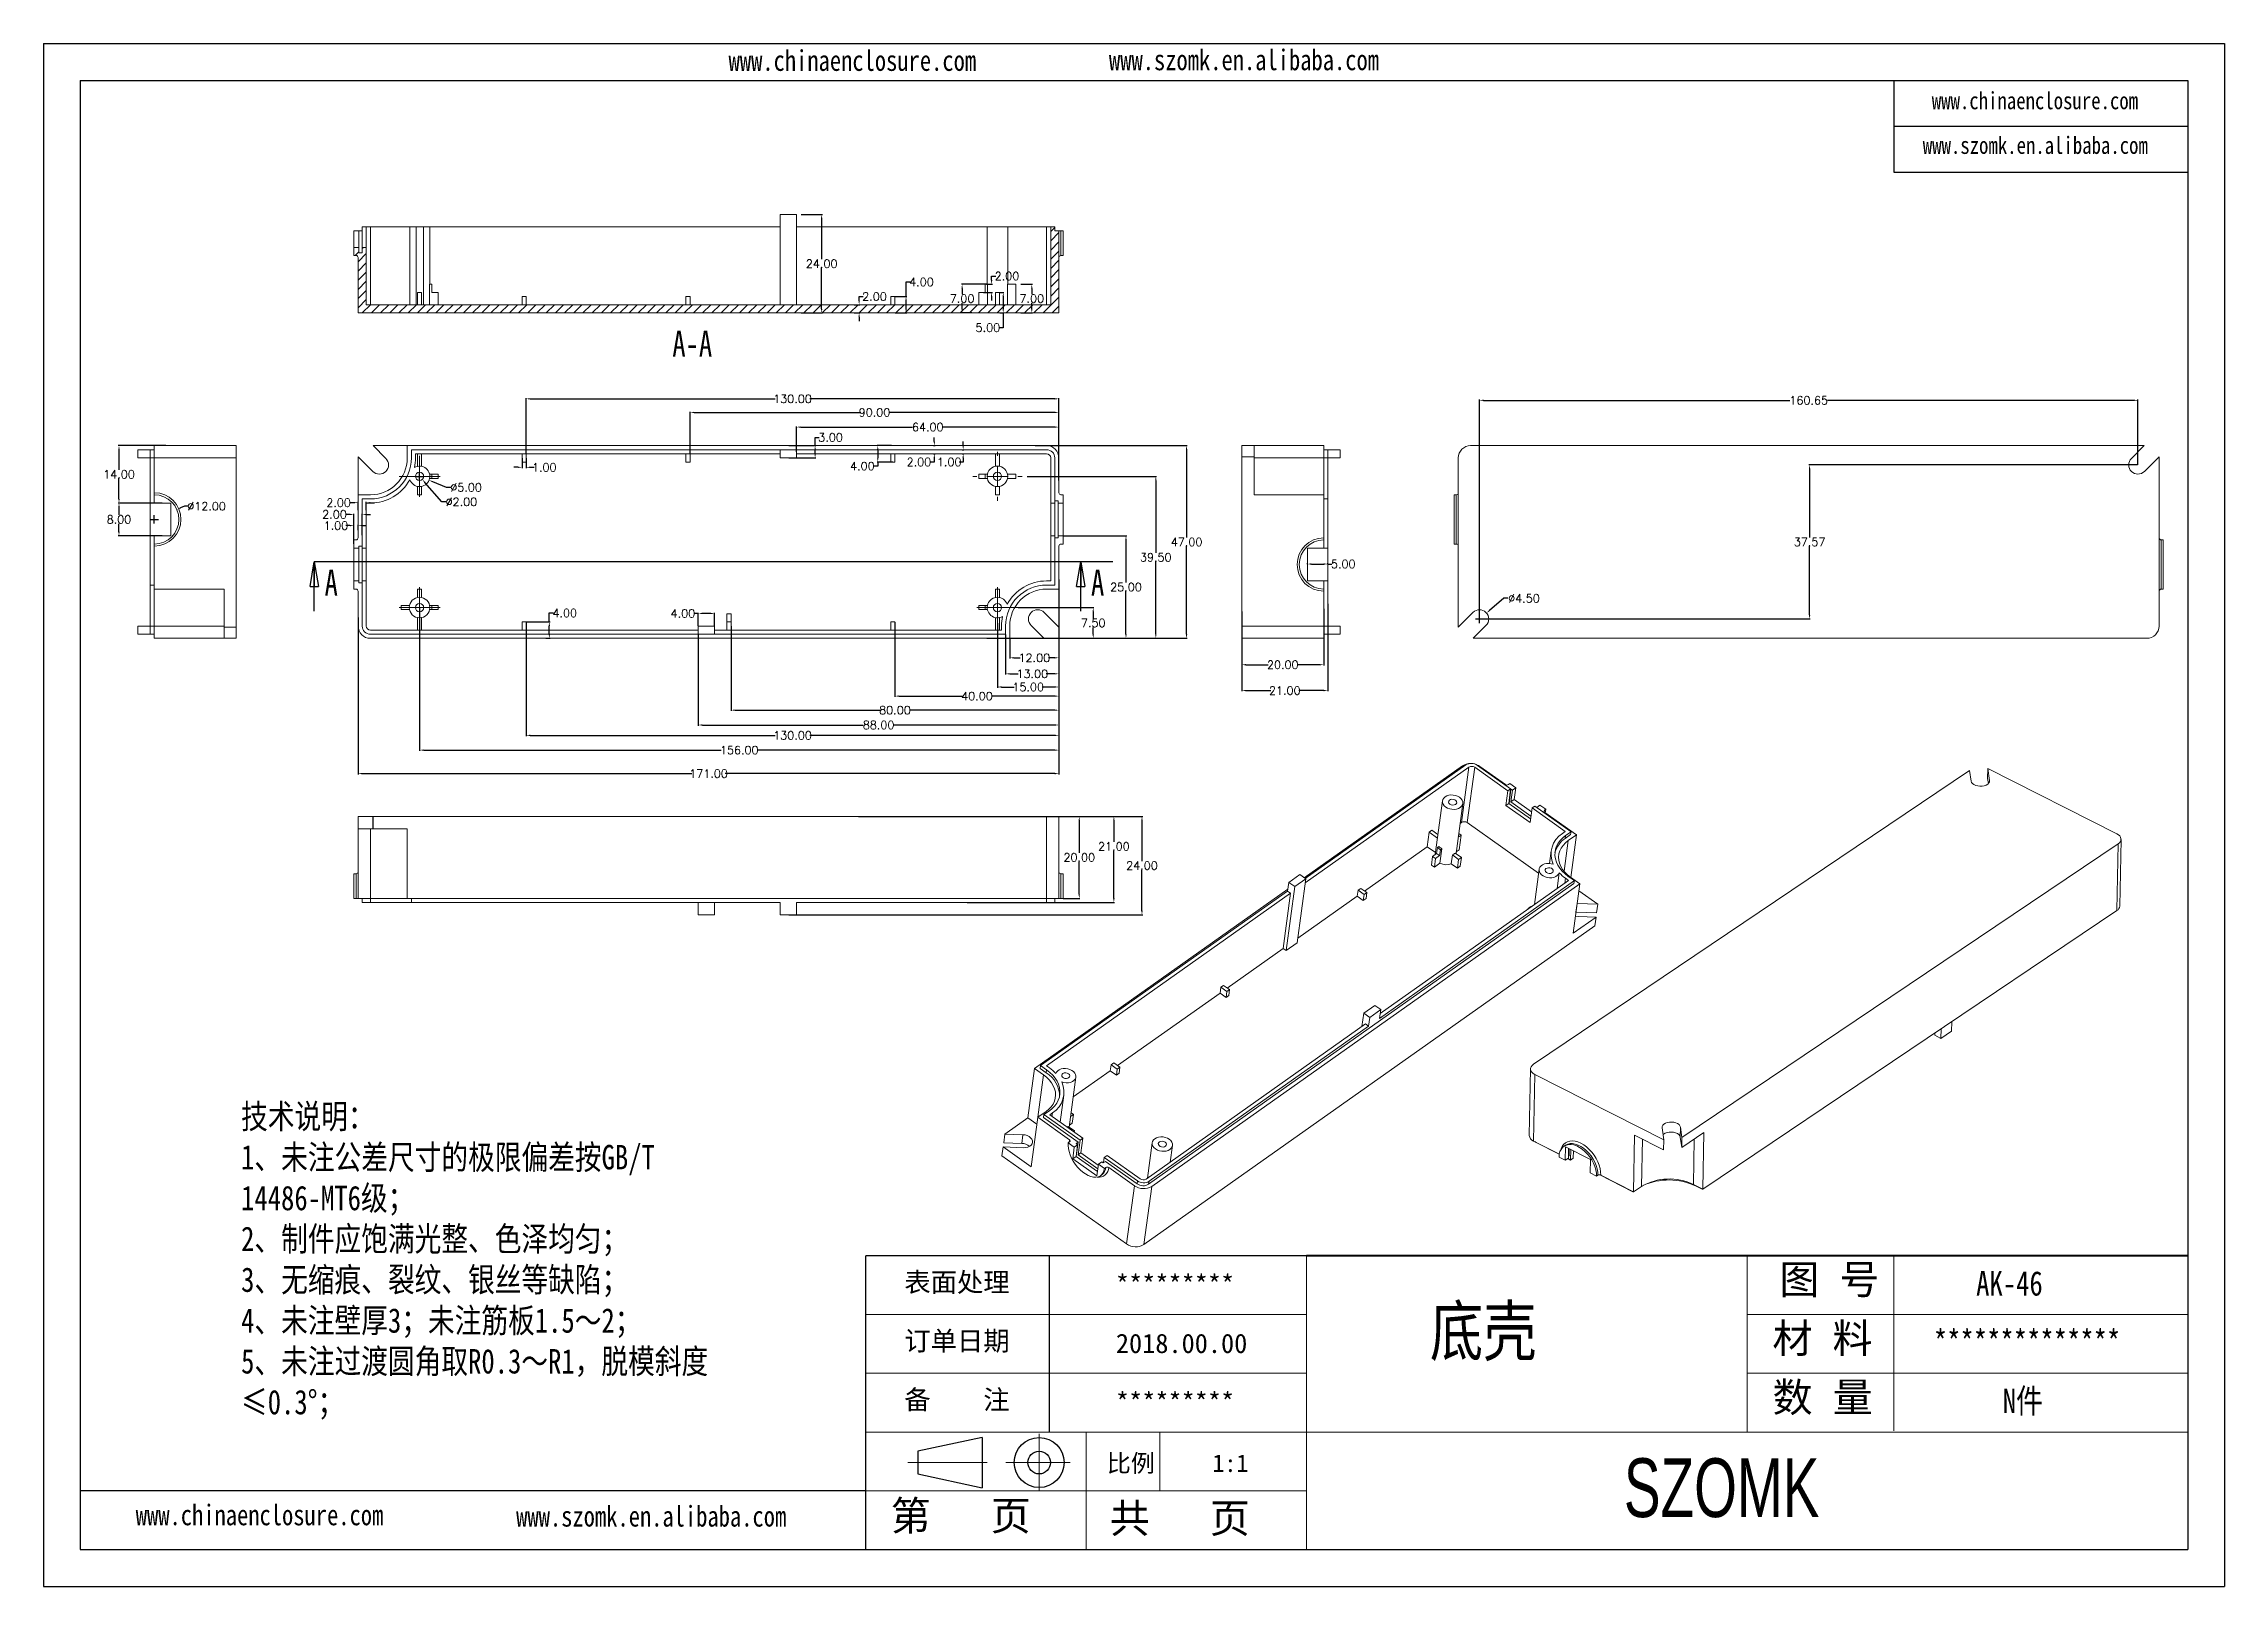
# Model space of a CAD drawing. Header units: inches. Extents: x 1561 to 2692, y 327 to 703.
# Drawn here: x 1561 to 2093, y 327 to 703 of the extents above; entities that cross this region are included whole.
import ezdxf

# ---------------------------------------------------------------- set-up
doc = ezdxf.new("R2010")
doc.units = ezdxf.units.IN
doc.header["$LTSCALE"] = 15
doc.linetypes.add('CENTER2', pattern=[28.575, 19.05, -3.175, 3.175, -3.175])
doc.linetypes.add('CENTERX2', pattern=[101.6, 63.5, -12.7, 12.7, -12.7])
doc.layers.add('文字', color=81, linetype='Continuous')
for name, color, linetype, lineweight in [('粗实线', 7, 'Continuous', 30), ('细实线', 3, 'Continuous', 9), ('细点划线', 2, 'CENTER2', 9)]:
    doc.layers.add(name, color=color, linetype=linetype, lineweight=lineweight)
doc.styles.add('SLDTEXTSTYLE0', font='TXT', dxfattribs={"width": 0.75})
doc.styles.get("Standard").update_dxf_attribs({"font": 'txt', "bigfont": 'gbcbig.shx'})
doc.styles.add('宋体', font='', dxfattribs={"width": 0.8, "height": 3.5})
doc.styles.add('长仿宋', font='', dxfattribs={"width": 0.7, "height": 4})
doc.styles.get('宋体').set_extended_font_data('SimSun')
doc.styles.get('长仿宋').set_extended_font_data('SimSun')
doc.dimstyles.new('2.5', dxfattribs={"dimtxt": 2, "dimasz": 1, "dimexe": 0.18, "dimexo": 0.0625, "dimgap": 0.09, "dimtad": 0, "dimtih": 1, "dimtoh": 1, "dimzin": 0, "dimdsep": 46, "dimtxsty": 'Standard', "dimcen": 1, "dimadec": 0, "dimazin": 2, "dimtfac": 1, "dimtofl": 0, "dimtmove": 0, "dimatfit": 3, "dimfxl": 1, "dimtolj": 1, "dimtzin": 0, "dimarcsym": 0})

msp = doc.modelspace()

# ---------------------------------------------------------------- texts
at = {"color": 7, "linetype": 'Continuous', "char_height": 6.35, "attachment_point": 1, "style": 'SLDTEXTSTYLE0'}
for s, insert in [('A-A', (1713.976, 633.135)), ('A', (1629.125, 574.858)), ('A', (1816.128, 574.858))]:
    msp.add_mtext(s, dxfattribs=dict(at, insert=insert))
at = {"char_height": 4.71356, "width": 2678.95232, "attachment_point": 1}
for s, insert in [('{\\fSimHei|b0|i0|c134|p49;表面处理}', (1770.574, 403.461)), ('{\\fSimHei|b0|i0|c134|p49;*********}', (1822.2, 402.855)), ('{\\fSimHei|b0|i0|c134|p49;订单日期}', (1770.574, 389.129)), ('{\\fSimHei|b0|i0|c134|p49;2018.00.00}', (1822.2, 388.523)), ('{\\fSimHei|b0|i0|c134|p49;备    注}', (1770.574, 374.796)), ('{\\fSimHei|b0|i0|c134|p49;*********}', (1822.2, 374.19))]:
    msp.add_mtext(s, dxfattribs=dict(at, insert=insert))
at = {"layer": '文字', "color": 0, "attachment_point": 1, "style": '宋体'}
for s, insert, char_height, width in [('www.chinaenclosure.com', (1727.693, 701.547), 5.04512, 88.63789), ('www.szomk.en.alibaba.com', (1820.511, 701.708), 5.04512, 88.63789), ('www.chinaenclosure.com', (2021.282, 691.347), 4.20427, 73.86491), ('www.szomk.en.alibaba.com', (2019.084, 680.46), 4.20427, 73.86491), ('{\\H1.111x;技术说明：\\P1、未注公差尺寸的极限偏差按GB/T 14486-MT6级；\\P2、制件应饱满光整、色泽均匀；\\P3、无缩痕、裂纹、银丝等缺陷；\\P4、未注壁厚3；未注筋板1.5～2；\\P5、未注过渡圆角取R0.3～R1，脱模斜度≤0.3%%D；}', (1608.753, 444.516), 5.37477, 121.06352), ('{\\H1.111x;AK-46}', (2032.103, 403.785), 5.37477, 62.13839), ('底壳', (1898.804, 395.156), 11.9439, 152.69892), ('{\\H1.111x;**************}', (2021.764, 389.452), 5.37477, 62.13839), ('{\\H1.111x;N件}', (2038.604, 375.12), 5.37477, 62.13839), ('www.chinaenclosure.com', (1583.048, 346.85), 5.04512, 88.63789), ('www.szomk.en.alibaba.com', (1675.867, 346.537), 5.04512, 88.63789)]:
    msp.add_mtext(s, dxfattribs=dict(at, insert=insert, char_height=char_height, width=width))
at = {"layer": '粗实线', "insert": (1946.149, 358.137), "char_height": 14.33272, "width": 160.72731, "attachment_point": 1, "style": '长仿宋'}
msp.add_mtext('{\\fSTXinwei|b0|i0|c134|p2;SZOMK}', dxfattribs=at)
at = {"layer": '细实线', "color": 7, "attachment_point": 1}
for s, insert, char_height, width in [('{\\fSimSun|b0|i0|c134|p54;图 号}', (1984.098, 405.353), 7.16636, 35.83181), ('{\\fSimSun|b0|i0|c134|p54;材 料   }', (1982.399, 391.021), 7.16636, 35.83181), ('{\\fSimSun|b0|i0|c134|p54;数 量}', (1982.433, 376.617), 7.16636, 32.37853), ('{\\fSimSun|b0|i0|c134|p54;比例}', (1819.991, 359.103), 4.29982, 18.87486), ('{\\fSimSun|b0|i0|c134|p54;1:1}', (1845.745, 359.103), 4.29982, 18.87486), ('{\\fSimSun|b0|i0|c134|p54;第   页}', (1767.257, 347.735), 7.16636, 53.74771), ('{\\fSimSun|b0|i0|c134|p54; 共   页}', (1815.851, 347.126), 7.16636, 53.74771)]:
    msp.add_mtext(s, dxfattribs=dict(at, insert=insert, char_height=char_height, width=width))

# ---------------------------------------------------------------- blocks, each defined once
blk = doc.blocks.new('SW_CENTERMARKSYMBOL_0')
at = {"color": 0, "linetype": 'Continuous', "lineweight": 0}
for p, q in [((-2.5, 0), (-5, 0)), ((0, 0), (-2.5, 0)), ((0, 2.5), (0, 5)), ((0, 0), (0, 2.5)), ((0, 0), (0, -2.5)), ((0, 0), (2.5, 0)), ((2.5, 0), (5, 0)), ((0, -2.5), (0, -5))]:
    blk.add_line(p, q, dxfattribs=at)
blk = doc.blocks.new('SW_CENTERMARKSYMBOL_1')
at = {"color": 0, "linetype": 'Continuous', "lineweight": 0}
for p, q in [((0, 5), (0, 6)), ((-5, 0), (-6, 0)), ((0, 0), (-2.5, 0)), ((0, 0), (0, 2.5)), ((0, 0), (0, -2.5)), ((0, 0), (2.5, 0)), ((5, 0), (6, 0)), ((0, -5), (0, -6))]:
    blk.add_line(p, q, dxfattribs=at)
blk = doc.blocks.new('SW_CENTERMARKSYMBOL_2')
at = {"color": 0, "linetype": 'Continuous', "lineweight": 0}
for p, q in [((-2.5, 0), (-5, 0)), ((0, 0), (-2.5, 0)), ((0, 2.5), (0, 5)), ((0, 0), (0, 2.5)), ((0, 0), (0, -2.5)), ((0, 0), (2.5, 0)), ((2.5, 0), (5, 0)), ((0, -2.5), (0, -5))]:
    blk.add_line(p, q, dxfattribs=at)
blk = doc.blocks.new('SW_CENTERMARKSYMBOL_3')
at = {"color": 0, "linetype": 'Continuous', "lineweight": 0}
for p, q in [((-2.5, 0), (-5, 0)), ((0, 0), (-2.5, 0)), ((0, 2.5), (0, 5)), ((0, 0), (0, 2.5)), ((0, 0), (0, -2.5)), ((0, 0), (2.5, 0)), ((2.5, 0), (5, 0)), ((0, -2.5), (0, -5))]:
    blk.add_line(p, q, dxfattribs=at)
blk = doc.blocks.new('_CLOSED')
at = {"color": 0, "linetype": 'ByBlock', "lineweight": -2}
for p, q in [((-1, 0.166667), (0, 0)), ((-1, 0.166667), (-1, -0.166667)), ((0, 0), (-1, -0.166667)), ((0, 0), (-1, 0))]:
    blk.add_line(p, q, dxfattribs=at)
blk = doc.blocks.new('*D95')
at = {"color": 0, "lineweight": -2}
for p, q in [((1808.3, 563.46), (1808.3, 553.18)), ((1796.3, 558.05), (1796.3, 553.18)), ((1797.3, 553.36), (1798.88, 553.36)), ((1807.3, 553.36), (1805.72, 553.36))]:
    blk.add_line(p, q, dxfattribs=at)
at = {"color": 0}
for points in [[(1797.3, 553.53), (1797.3, 553.19), (1796.3, 553.36)], [(1807.3, 553.53), (1807.3, 553.19), (1808.3, 553.36)]]:
    blk.add_solid(points, dxfattribs=at)
at = {"layer": 'Defpoints', "color": 0}
for p in [(1808.3, 563.53), (1796.3, 558.11), (1796.3, 553.36)]:
    blk.add_point(p, dxfattribs=at)
at = {"color": 0, "insert": (1802.3, 553.36), "char_height": 2, "attachment_point": 5}
blk.add_mtext('\\A1;12.00', dxfattribs=at)
blk = doc.blocks.new('*D96')
at = {"color": 0, "lineweight": -2}
for p, q in [((1808.3, 565.41), (1808.3, 549.28)), ((1795.3, 559.05), (1795.3, 549.28)), ((1796.3, 549.46), (1798.38, 549.46)), ((1807.3, 549.46), (1805.22, 549.46))]:
    blk.add_line(p, q, dxfattribs=at)
at = {"color": 0}
for points in [[(1796.3, 549.62), (1796.3, 549.29), (1795.3, 549.46)], [(1807.3, 549.62), (1807.3, 549.29), (1808.3, 549.46)]]:
    blk.add_solid(points, dxfattribs=at)
at = {"layer": 'Defpoints', "color": 0}
for p in [(1808.3, 565.47), (1795.3, 559.11), (1795.3, 549.46)]:
    blk.add_point(p, dxfattribs=at)
at = {"color": 0, "insert": (1801.8, 549.46), "char_height": 2, "attachment_point": 5}
blk.add_mtext('\\A1;13.00', dxfattribs=at)
blk = doc.blocks.new('*D97')
at = {"color": 0, "lineweight": -2}
for p, q in [((1808.3, 565.41), (1808.3, 546.06)), ((1793.3, 561.8), (1793.3, 546.06)), ((1794.3, 546.24), (1797.38, 546.24)), ((1807.3, 546.24), (1804.22, 546.24))]:
    blk.add_line(p, q, dxfattribs=at)
at = {"color": 0}
for points in [[(1794.3, 546.41), (1794.3, 546.08), (1793.3, 546.24)], [(1807.3, 546.41), (1807.3, 546.08), (1808.3, 546.24)]]:
    blk.add_solid(points, dxfattribs=at)
at = {"layer": 'Defpoints', "color": 0}
for p in [(1808.3, 565.47), (1793.3, 561.86), (1793.3, 546.24)]:
    blk.add_point(p, dxfattribs=at)
at = {"color": 0, "insert": (1800.8, 546.24), "char_height": 2, "attachment_point": 5}
blk.add_mtext('\\A1;15.00', dxfattribs=at)
blk = doc.blocks.new('*D98')
at = {"color": 0, "lineweight": -2}
for p, q in [((1808.3, 568.5), (1808.3, 543.84)), ((1768.3, 562.05), (1768.3, 543.84)), ((1769.3, 544.02), (1784.71, 544.02)), ((1807.3, 544.02), (1791.89, 544.02))]:
    blk.add_line(p, q, dxfattribs=at)
at = {"color": 0}
for points in [[(1769.3, 544.19), (1769.3, 543.85), (1768.3, 544.02)], [(1807.3, 544.19), (1807.3, 543.85), (1808.3, 544.02)]]:
    blk.add_solid(points, dxfattribs=at)
at = {"layer": 'Defpoints', "color": 0}
for p in [(1808.3, 568.57), (1768.3, 562.11), (1768.3, 544.02)]:
    blk.add_point(p, dxfattribs=at)
at = {"color": 0, "insert": (1788.3, 544.02), "char_height": 2, "attachment_point": 5}
blk.add_mtext('\\A1;40.00', dxfattribs=at)
blk = doc.blocks.new('*D99')
at = {"color": 0, "lineweight": -2}
for p, q in [((1808.3, 565.35), (1808.3, 540.41)), ((1728.3, 561.05), (1728.3, 540.41)), ((1729.3, 540.59), (1764.71, 540.59)), ((1807.3, 540.59), (1771.89, 540.59))]:
    blk.add_line(p, q, dxfattribs=at)
at = {"color": 0}
for points in [[(1729.3, 540.76), (1729.3, 540.43), (1728.3, 540.59)], [(1807.3, 540.76), (1807.3, 540.43), (1808.3, 540.59)]]:
    blk.add_solid(points, dxfattribs=at)
at = {"layer": 'Defpoints', "color": 0}
for p in [(1808.3, 565.41), (1728.3, 561.11), (1728.3, 540.59)]:
    blk.add_point(p, dxfattribs=at)
at = {"color": 0, "insert": (1768.3, 540.59), "char_height": 2, "attachment_point": 5}
blk.add_mtext('\\A1;80.00', dxfattribs=at)
blk = doc.blocks.new('*D100')
at = {"color": 0, "lineweight": -2}
for p, q in [((1808.3, 568.44), (1808.3, 534.26)), ((1678.3, 562.05), (1678.3, 534.26)), ((1679.3, 534.44), (1739.04, 534.44)), ((1807.3, 534.44), (1747.56, 534.44))]:
    blk.add_line(p, q, dxfattribs=at)
at = {"color": 0}
for points in [[(1679.3, 534.61), (1679.3, 534.28), (1678.3, 534.44)], [(1807.3, 534.61), (1807.3, 534.28), (1808.3, 534.44)]]:
    blk.add_solid(points, dxfattribs=at)
at = {"layer": 'Defpoints', "color": 0}
for p in [(1808.3, 568.5), (1678.3, 562.11), (1678.3, 534.44)]:
    blk.add_point(p, dxfattribs=at)
at = {"color": 0, "insert": (1743.3, 534.44), "char_height": 2, "attachment_point": 5}
blk.add_mtext('\\A1;130.00', dxfattribs=at)
blk = doc.blocks.new('*D101')
at = {"color": 0, "lineweight": -2}
for p, q in [((1720.3, 559.05), (1720.3, 536.79)), ((1808.3, 563.4), (1808.3, 536.79)), ((1721.3, 536.97), (1760.54, 536.97)), ((1807.3, 536.97), (1768.06, 536.97))]:
    blk.add_line(p, q, dxfattribs=at)
at = {"color": 0}
for points in [[(1721.3, 537.14), (1721.3, 536.81), (1720.3, 536.97)], [(1807.3, 537.14), (1807.3, 536.81), (1808.3, 536.97)]]:
    blk.add_solid(points, dxfattribs=at)
at = {"layer": 'Defpoints', "color": 0}
for p in [(1720.3, 559.11), (1808.3, 563.46), (1720.3, 536.97)]:
    blk.add_point(p, dxfattribs=at)
at = {"color": 0, "insert": (1764.3, 536.97), "char_height": 2, "attachment_point": 5}
blk.add_mtext('\\A1;88.00', dxfattribs=at)
blk = doc.blocks.new('*D102')
at = {"color": 0, "lineweight": -2}
for p, q in [((1652.3, 565.55), (1652.3, 530.67)), ((1808.3, 563.34), (1808.3, 530.67)), ((1653.3, 530.85), (1725.88, 530.85)), ((1807.3, 530.85), (1734.72, 530.85))]:
    blk.add_line(p, q, dxfattribs=at)
at = {"color": 0}
for points in [[(1653.3, 531.01), (1653.3, 530.68), (1652.3, 530.85)], [(1807.3, 531.01), (1807.3, 530.68), (1808.3, 530.85)]]:
    blk.add_solid(points, dxfattribs=at)
at = {"layer": 'Defpoints', "color": 0}
for p in [(1652.3, 565.61), (1808.3, 563.4), (1808.3, 530.85)]:
    blk.add_point(p, dxfattribs=at)
at = {"color": 0, "insert": (1730.3, 530.85), "char_height": 2, "attachment_point": 5}
blk.add_mtext('\\A1;156.00', dxfattribs=at)
blk = doc.blocks.new('*D103')
at = {"color": 0, "lineweight": -2}
for p, q in [((1785.94, 514.68), (1821.89, 514.68)), ((1821.71, 513.68), (1821.71, 508.45)), ((1821.71, 494.68), (1821.71, 506.27)), ((1785.94, 493.68), (1821.89, 493.68))]:
    blk.add_line(p, q, dxfattribs=at)
at = {"color": 0}
for points in [[(1821.54, 513.68), (1821.88, 513.68), (1821.71, 514.68)], [(1821.54, 494.68), (1821.88, 494.68), (1821.71, 493.68)]]:
    blk.add_solid(points, dxfattribs=at)
at = {"layer": 'Defpoints', "color": 0}
for p in [(1785.87, 514.68), (1821.71, 514.68), (1785.87, 493.68)]:
    blk.add_point(p, dxfattribs=at)
at = {"color": 0, "insert": (1821.71, 507.36), "char_height": 2, "attachment_point": 5}
blk.add_mtext('\\A1;21.00', dxfattribs=at)
blk = doc.blocks.new('*D104')
at = {"color": 0, "lineweight": -2}
for p, q in [((1759.42, 514.68), (1828.74, 514.68)), ((1828.56, 513.68), (1828.56, 503.77)), ((1828.56, 491.68), (1828.56, 501.59)), ((1742.36, 490.68), (1828.74, 490.68))]:
    blk.add_line(p, q, dxfattribs=at)
at = {"color": 0}
for points in [[(1828.4, 513.68), (1828.73, 513.68), (1828.56, 514.68)], [(1828.4, 491.68), (1828.73, 491.68), (1828.56, 490.68)]]:
    blk.add_solid(points, dxfattribs=at)
at = {"layer": 'Defpoints', "color": 0}
for p in [(1759.36, 514.68), (1828.56, 514.68), (1742.3, 490.68)]:
    blk.add_point(p, dxfattribs=at)
at = {"color": 0, "insert": (1828.56, 502.68), "char_height": 2, "attachment_point": 5}
blk.add_mtext('\\A1;24.00', dxfattribs=at)
blk = doc.blocks.new('*D105')
at = {"color": 0, "lineweight": -2}
for p, q in [((1812.24, 514.68), (1813.44, 514.68)), ((1813.26, 513.68), (1813.26, 505.77)), ((1813.26, 495.68), (1813.26, 503.59)), ((1809.36, 494.68), (1813.44, 494.68))]:
    blk.add_line(p, q, dxfattribs=at)
at = {"color": 0}
for points in [[(1813.09, 513.68), (1813.42, 513.68), (1813.26, 514.68)], [(1813.09, 495.68), (1813.42, 495.68), (1813.26, 494.68)]]:
    blk.add_solid(points, dxfattribs=at)
at = {"layer": 'Defpoints', "color": 0}
for p in [(1812.18, 514.68), (1813.26, 514.68), (1809.3, 494.68)]:
    blk.add_point(p, dxfattribs=at)
at = {"color": 0, "insert": (1813.26, 504.68), "char_height": 2, "attachment_point": 5}
blk.add_mtext('\\A1;20.00', dxfattribs=at)
blk = doc.blocks.new('*D106')
at = {"color": 0, "lineweight": -2}
for p, q in [((1808.3, 572.46), (1808.3, 524.94)), ((1637.3, 563.22), (1637.3, 524.94)), ((1638.3, 525.12), (1718.71, 525.12)), ((1807.3, 525.12), (1726.89, 525.12))]:
    blk.add_line(p, q, dxfattribs=at)
at = {"color": 0}
for points in [[(1638.3, 525.28), (1638.3, 524.95), (1637.3, 525.12)], [(1807.3, 525.28), (1807.3, 524.95), (1808.3, 525.12)]]:
    blk.add_solid(points, dxfattribs=at)
at = {"layer": 'Defpoints', "color": 0}
for p in [(1808.3, 572.52), (1637.3, 563.29), (1808.3, 525.12)]:
    blk.add_point(p, dxfattribs=at)
at = {"color": 0, "insert": (1722.8, 525.12), "char_height": 2, "attachment_point": 5}
blk.add_mtext('\\A1;171.00', dxfattribs=at)
blk = doc.blocks.new('*D108')
at = {"color": 0, "lineweight": -2}
for p, q in [((1635.3, 585.6), (1634.3, 585.6)), ((1636.3, 581.17), (1636.3, 585.78)), ((1637.3, 584.52), (1637.3, 585.78)), ((1638.3, 585.6), (1639.3, 585.6))]:
    blk.add_line(p, q, dxfattribs=at)
at = {"color": 0}
for points in [[(1635.3, 585.76), (1635.3, 585.43), (1636.3, 585.6)], [(1638.3, 585.76), (1638.3, 585.43), (1637.3, 585.6)]]:
    blk.add_solid(points, dxfattribs=at)
at = {"layer": 'Defpoints', "color": 0}
for p in [(1636.3, 585.6), (1636.3, 581.11), (1637.3, 584.46)]:
    blk.add_point(p, dxfattribs=at)
at = {"color": 0, "insert": (1631.88, 585.6), "char_height": 2, "attachment_point": 5}
blk.add_mtext('\\A1;1.00', dxfattribs=at)
blk = doc.blocks.new('*D109')
at = {"color": 0, "lineweight": -2}
for p, q in [((1635.3, 588.33), (1634.3, 588.33)), ((1636.3, 581.24), (1636.3, 588.51)), ((1638.3, 583.27), (1638.3, 588.51)), ((1639.3, 588.33), (1640.3, 588.33))]:
    blk.add_line(p, q, dxfattribs=at)
at = {"color": 0}
for points in [[(1635.3, 588.49), (1635.3, 588.16), (1636.3, 588.33)], [(1639.3, 588.49), (1639.3, 588.16), (1638.3, 588.33)]]:
    blk.add_solid(points, dxfattribs=at)
at = {"layer": 'Defpoints', "color": 0}
for p in [(1636.3, 588.33), (1636.3, 581.17), (1638.3, 583.21)]:
    blk.add_point(p, dxfattribs=at)
at = {"color": 0, "insert": (1631.54, 588.33), "char_height": 2, "attachment_point": 5}
blk.add_mtext('\\A1;2.00', dxfattribs=at)
blk = doc.blocks.new('*D110')
at = {"color": 0, "lineweight": -2}
for p, q in [((1636.3, 591.19), (1635.3, 591.19)), ((1637.3, 589.36), (1637.3, 591.37)), ((1639.3, 589.36), (1639.3, 591.37)), ((1640.3, 591.19), (1641.3, 591.19))]:
    blk.add_line(p, q, dxfattribs=at)
at = {"color": 0}
for points in [[(1636.3, 591.36), (1636.3, 591.03), (1637.3, 591.19)], [(1640.3, 591.36), (1640.3, 591.03), (1639.3, 591.19)]]:
    blk.add_solid(points, dxfattribs=at)
at = {"layer": 'Defpoints', "color": 0}
for p in [(1637.3, 591.19), (1637.3, 589.3), (1639.3, 589.3)]:
    blk.add_point(p, dxfattribs=at)
at = {"color": 0, "insert": (1632.54, 591.19), "char_height": 2, "attachment_point": 5}
blk.add_mtext('\\A1;2.00', dxfattribs=at)
blk = doc.blocks.new('*D112')
at = {"color": 0, "lineweight": -2}
for p, q in [((1798.36, 565.61), (1816.85, 565.61)), ((1816.67, 564.61), (1816.67, 562.95)), ((1816.67, 559.11), (1816.67, 560.77)), ((1800.54, 558.11), (1816.85, 558.11))]:
    blk.add_line(p, q, dxfattribs=at)
at = {"color": 0}
for points in [[(1816.5, 564.61), (1816.83, 564.61), (1816.67, 565.61)], [(1816.5, 559.11), (1816.83, 559.11), (1816.67, 558.11)]]:
    blk.add_solid(points, dxfattribs=at)
at = {"layer": 'Defpoints', "color": 0}
for p in [(1798.3, 565.61), (1816.67, 565.61), (1800.48, 558.11)]:
    blk.add_point(p, dxfattribs=at)
at = {"color": 0, "insert": (1816.67, 561.86), "char_height": 2, "attachment_point": 5}
blk.add_mtext('\\A1;7.50', dxfattribs=at)
blk = doc.blocks.new('*D113')
at = {"color": 0, "lineweight": -2}
for p, q in [((1809.36, 583.11), (1824.84, 583.11)), ((1824.66, 582.11), (1824.66, 571.7)), ((1824.66, 559.11), (1824.66, 569.52)), ((1798.93, 558.11), (1824.84, 558.11))]:
    blk.add_line(p, q, dxfattribs=at)
at = {"color": 0}
for points in [[(1824.5, 582.11), (1824.83, 582.11), (1824.66, 583.11)], [(1824.5, 559.11), (1824.83, 559.11), (1824.66, 558.11)]]:
    blk.add_solid(points, dxfattribs=at)
at = {"layer": 'Defpoints', "color": 0}
for p in [(1809.3, 583.11), (1824.66, 583.11), (1798.87, 558.11)]:
    blk.add_point(p, dxfattribs=at)
at = {"color": 0, "insert": (1824.66, 570.61), "char_height": 2, "attachment_point": 5}
blk.add_mtext('\\A1;25.00', dxfattribs=at)
blk = doc.blocks.new('*D114')
at = {"color": 0, "lineweight": -2}
for p, q in [((1800.54, 597.61), (1832.12, 597.61)), ((1831.94, 596.61), (1831.94, 578.95)), ((1831.94, 559.11), (1831.94, 576.77)), ((1800.54, 558.11), (1832.12, 558.11))]:
    blk.add_line(p, q, dxfattribs=at)
at = {"color": 0}
for points in [[(1831.78, 596.61), (1832.11, 596.61), (1831.94, 597.61)], [(1831.78, 559.11), (1832.11, 559.11), (1831.94, 558.11)]]:
    blk.add_solid(points, dxfattribs=at)
at = {"layer": 'Defpoints', "color": 0}
for p in [(1800.48, 597.61), (1831.94, 597.61), (1800.48, 558.11)]:
    blk.add_point(p, dxfattribs=at)
at = {"color": 0, "insert": (1831.94, 577.86), "char_height": 2, "attachment_point": 5}
blk.add_mtext('\\A1;39.50', dxfattribs=at)
blk = doc.blocks.new('*D115')
at = {"color": 0, "lineweight": -2}
for p, q in [((1802.52, 605.11), (1839.63, 605.11)), ((1839.45, 604.11), (1839.45, 582.7)), ((1839.45, 559.11), (1839.45, 580.52)), ((1790.7, 558.11), (1839.63, 558.11))]:
    blk.add_line(p, q, dxfattribs=at)
at = {"color": 0}
for points in [[(1839.28, 604.11), (1839.62, 604.11), (1839.45, 605.11)], [(1839.28, 559.11), (1839.62, 559.11), (1839.45, 558.11)]]:
    blk.add_solid(points, dxfattribs=at)
at = {"layer": 'Defpoints', "color": 0}
for p in [(1802.46, 605.11), (1839.45, 605.11), (1790.64, 558.11)]:
    blk.add_point(p, dxfattribs=at)
at = {"color": 0, "insert": (1839.45, 581.61), "char_height": 2, "attachment_point": 5}
blk.add_mtext('\\A1;47.00', dxfattribs=at)
blk = doc.blocks.new('*D116')
at = {"color": 0, "lineweight": -2}
for p, q in [((1784.71, 604.11), (1785.12, 604.11)), ((1784.71, 603.11), (1785.12, 603.11)), ((1784.94, 605.11), (1784.94, 606.11)), ((1784.94, 602.11), (1784.94, 601.11)), ((1784.94, 601.11), (1783.94, 601.11))]:
    blk.add_line(p, q, dxfattribs=at)
at = {"color": 0}
for points in [[(1784.77, 605.11), (1785.11, 605.11), (1784.94, 604.11)], [(1784.77, 602.11), (1785.11, 602.11), (1784.94, 603.11)]]:
    blk.add_solid(points, dxfattribs=at)
at = {"layer": 'Defpoints', "color": 0}
for p in [(1784.65, 604.11), (1784.65, 603.11), (1784.94, 603.11)]:
    blk.add_point(p, dxfattribs=at)
at = {"color": 0, "insert": (1781.52, 601.11), "char_height": 2, "attachment_point": 5}
blk.add_mtext('\\A1;1.00', dxfattribs=at)
blk = doc.blocks.new('*D117')
at = {"color": 0, "lineweight": -2}
for p, q in [((1777.9, 606.11), (1777.9, 607.11)), ((1777.67, 605.11), (1778.08, 605.11)), ((1777.67, 603.11), (1778.08, 603.11)), ((1777.9, 602.11), (1777.9, 601.11)), ((1777.9, 601.11), (1776.9, 601.11))]:
    blk.add_line(p, q, dxfattribs=at)
at = {"color": 0}
for points in [[(1777.73, 606.11), (1778.07, 606.11), (1777.9, 605.11)], [(1777.73, 602.11), (1778.07, 602.11), (1777.9, 603.11)]]:
    blk.add_solid(points, dxfattribs=at)
at = {"layer": 'Defpoints', "color": 0}
for p in [(1777.61, 605.11), (1777.61, 603.11), (1777.9, 603.11)]:
    blk.add_point(p, dxfattribs=at)
at = {"color": 0, "insert": (1774.14, 601.11), "char_height": 2, "attachment_point": 5}
blk.add_mtext('\\A1;2.00', dxfattribs=at)
blk = doc.blocks.new('*D118')
at = {"color": 0, "lineweight": -2}
for p, q in [((1767.43, 605.11), (1763.92, 605.11)), ((1764.1, 604.11), (1764.1, 602.11)), ((1764.1, 600.11), (1763.1, 600.11)), ((1767.74, 601.11), (1763.92, 601.11)), ((1764.1, 601.11), (1764.1, 600.11))]:
    blk.add_line(p, q, dxfattribs=at)
at = {"color": 0}
for points in [[(1763.93, 604.11), (1764.27, 604.11), (1764.1, 605.11)], [(1763.93, 602.11), (1764.27, 602.11), (1764.1, 601.11)]]:
    blk.add_solid(points, dxfattribs=at)
at = {"layer": 'Defpoints', "color": 0}
for p in [(1767.49, 605.11), (1764.1, 601.11), (1767.8, 601.11)]:
    blk.add_point(p, dxfattribs=at)
at = {"color": 0, "insert": (1760.34, 600.11), "char_height": 2, "attachment_point": 5}
blk.add_mtext('\\A1;4.00', dxfattribs=at)
blk = doc.blocks.new('*D119')
at = {"color": 0, "lineweight": -2}
for p, q in [((1748.81, 605.11), (1748.81, 607.11)), ((1748.81, 607.11), (1749.81, 607.11)), ((1742.36, 605.11), (1748.99, 605.11)), ((1742.36, 602.11), (1748.99, 602.11)), ((1748.81, 603.11), (1748.81, 604.11))]:
    blk.add_line(p, q, dxfattribs=at)
at = {"color": 0}
for points in [[(1748.64, 604.11), (1748.98, 604.11), (1748.81, 605.11)], [(1748.64, 603.11), (1748.98, 603.11), (1748.81, 602.11)]]:
    blk.add_solid(points, dxfattribs=at)
at = {"layer": 'Defpoints', "color": 0}
for p in [(1742.3, 605.11), (1742.3, 602.11), (1748.81, 605.11)]:
    blk.add_point(p, dxfattribs=at)
at = {"color": 0, "insert": (1752.57, 607.11), "char_height": 2, "attachment_point": 5}
blk.add_mtext('\\A1;3.00', dxfattribs=at)
blk = doc.blocks.new('*D121')
at = {"color": 0, "lineweight": -2}
for p, q in [((1683.96, 562.11), (1683.96, 564.29)), ((1683.96, 564.29), (1684.96, 564.29)), ((1678.36, 562.11), (1684.14, 562.11)), ((1683.96, 559.11), (1683.96, 561.11)), ((1683.07, 558.11), (1684.14, 558.11))]:
    blk.add_line(p, q, dxfattribs=at)
at = {"color": 0}
for points in [[(1683.79, 561.11), (1684.13, 561.11), (1683.96, 562.11)], [(1683.79, 559.11), (1684.13, 559.11), (1683.96, 558.11)]]:
    blk.add_solid(points, dxfattribs=at)
at = {"layer": 'Defpoints', "color": 0}
for p in [(1678.3, 562.11), (1683, 558.11), (1683.96, 558.11)]:
    blk.add_point(p, dxfattribs=at)
at = {"color": 0, "insert": (1687.72, 564.29), "char_height": 2, "attachment_point": 5}
blk.add_mtext('\\A1;4.00', dxfattribs=at)
blk = doc.blocks.new('*D123')
at = {"color": 0, "lineweight": -2}
for p, q in [((1744.3, 603.59), (1744.3, 609.81)), ((1745.3, 609.63), (1772.54, 609.63)), ((1807.3, 609.63), (1780.06, 609.63)), ((1808.3, 601.14), (1808.3, 609.81))]:
    blk.add_line(p, q, dxfattribs=at)
at = {"color": 0}
for points in [[(1745.3, 609.79), (1745.3, 609.46), (1744.3, 609.63)], [(1807.3, 609.79), (1807.3, 609.46), (1808.3, 609.63)]]:
    blk.add_solid(points, dxfattribs=at)
at = {"layer": 'Defpoints', "color": 0}
for p in [(1808.3, 609.63), (1744.3, 603.53), (1808.3, 601.08)]:
    blk.add_point(p, dxfattribs=at)
at = {"color": 0, "insert": (1776.3, 609.63), "char_height": 2, "attachment_point": 5}
blk.add_mtext('\\A1;64.00', dxfattribs=at)
blk = doc.blocks.new('*D124')
at = {"color": 0, "lineweight": -2}
for p, q in [((1718.3, 603.17), (1718.3, 613.38)), ((1719.3, 613.2), (1759.71, 613.2)), ((1807.3, 613.2), (1766.89, 613.2)), ((1808.3, 596.59), (1808.3, 613.38))]:
    blk.add_line(p, q, dxfattribs=at)
at = {"color": 0}
for points in [[(1719.3, 613.37), (1719.3, 613.04), (1718.3, 613.2)], [(1807.3, 613.37), (1807.3, 613.04), (1808.3, 613.2)]]:
    blk.add_solid(points, dxfattribs=at)
at = {"layer": 'Defpoints', "color": 0}
for p in [(1718.3, 613.2), (1718.3, 603.11), (1808.3, 596.53)]:
    blk.add_point(p, dxfattribs=at)
at = {"color": 0, "insert": (1763.3, 613.2), "char_height": 2, "attachment_point": 5}
blk.add_mtext('\\A1;90.00', dxfattribs=at)
blk = doc.blocks.new('*D125')
at = {"color": 0, "lineweight": -2}
for p, q in [((1678.3, 603.17), (1678.3, 616.7)), ((1679.3, 616.52), (1739.04, 616.52)), ((1807.3, 616.52), (1747.56, 616.52)), ((1808.3, 601.14), (1808.3, 616.7))]:
    blk.add_line(p, q, dxfattribs=at)
at = {"color": 0}
for points in [[(1679.3, 616.68), (1679.3, 616.35), (1678.3, 616.52)], [(1807.3, 616.68), (1807.3, 616.35), (1808.3, 616.52)]]:
    blk.add_solid(points, dxfattribs=at)
at = {"layer": 'Defpoints', "color": 0}
for p in [(1678.3, 616.52), (1678.3, 603.11), (1808.3, 601.08)]:
    blk.add_point(p, dxfattribs=at)
at = {"color": 0, "insert": (1743.3, 616.52), "char_height": 2, "attachment_point": 5}
blk.add_mtext('\\A1;130.00', dxfattribs=at)
blk = doc.blocks.new('*D126')
at = {"color": 0, "lineweight": -2}
for p, q in [((1677.3, 602.05), (1677.3, 599.64)), ((1678.3, 602.05), (1678.3, 599.64)), ((1676.3, 599.82), (1675.3, 599.82)), ((1679.3, 599.82), (1680.3, 599.82))]:
    blk.add_line(p, q, dxfattribs=at)
at = {"color": 0}
for points in [[(1676.3, 599.99), (1676.3, 599.66), (1677.3, 599.82)], [(1679.3, 599.99), (1679.3, 599.66), (1678.3, 599.82)]]:
    blk.add_solid(points, dxfattribs=at)
at = {"layer": 'Defpoints', "color": 0}
for p in [(1677.3, 602.11), (1678.3, 602.11), (1678.3, 599.82)]:
    blk.add_point(p, dxfattribs=at)
at = {"color": 0, "insert": (1682.72, 599.82), "char_height": 2, "attachment_point": 5}
blk.add_mtext('\\A1;1.00', dxfattribs=at)
blk = doc.blocks.new('*D127')
at = {"color": 0, "lineweight": -2}
for p, q in [((1720.3, 564.18), (1719.3, 564.18)), ((1720.3, 561.17), (1720.3, 564.36)), ((1723.3, 564.18), (1721.3, 564.18)), ((1724.3, 561.17), (1724.3, 564.36))]:
    blk.add_line(p, q, dxfattribs=at)
at = {"color": 0}
for points in [[(1721.3, 564.35), (1721.3, 564.01), (1720.3, 564.18)], [(1723.3, 564.35), (1723.3, 564.01), (1724.3, 564.18)]]:
    blk.add_solid(points, dxfattribs=at)
at = {"layer": 'Defpoints', "color": 0}
for p in [(1720.3, 564.18), (1720.3, 561.11), (1724.3, 561.11)]:
    blk.add_point(p, dxfattribs=at)
at = {"color": 0, "insert": (1716.54, 564.18), "char_height": 2, "attachment_point": 5}
blk.add_mtext('\\A1;4.00', dxfattribs=at)
blk = doc.blocks.new('*D128')
at = {"color": 0, "lineweight": -2}
for p, q in [((1745.44, 661.46), (1750.59, 661.46)), ((1750.41, 660.46), (1750.41, 650.55)), ((1750.41, 638.46), (1750.41, 648.37)), ((1745.44, 637.46), (1750.59, 637.46))]:
    blk.add_line(p, q, dxfattribs=at)
at = {"color": 0}
for points in [[(1750.24, 660.46), (1750.58, 660.46), (1750.41, 661.46)], [(1750.24, 638.46), (1750.58, 638.46), (1750.41, 637.46)]]:
    blk.add_solid(points, dxfattribs=at)
at = {"layer": 'Defpoints', "color": 0}
for p in [(1745.38, 661.46), (1750.41, 661.46), (1745.38, 637.46)]:
    blk.add_point(p, dxfattribs=at)
at = {"color": 0, "insert": (1750.41, 649.46), "char_height": 2, "attachment_point": 5}
blk.add_mtext('\\A1;24.00', dxfattribs=at)
blk = doc.blocks.new('*D129')
at = {"color": 0, "lineweight": -2}
for p, q in [((1771, 641.46), (1771, 645.02)), ((1771, 645.02), (1772, 645.02)), ((1768.36, 641.46), (1771.18, 641.46)), ((1771, 638.46), (1771, 640.46)), ((1768.36, 637.46), (1771.18, 637.46))]:
    blk.add_line(p, q, dxfattribs=at)
at = {"color": 0}
for points in [[(1770.83, 640.46), (1771.17, 640.46), (1771, 641.46)], [(1770.83, 638.46), (1771.17, 638.46), (1771, 637.46)]]:
    blk.add_solid(points, dxfattribs=at)
at = {"layer": 'Defpoints', "color": 0}
for p in [(1768.3, 641.46), (1768.3, 637.46), (1771, 637.46)]:
    blk.add_point(p, dxfattribs=at)
at = {"color": 0, "insert": (1774.76, 645.02), "char_height": 2, "attachment_point": 5}
blk.add_mtext('\\A1;4.00', dxfattribs=at)
blk = doc.blocks.new('*D130')
at = {"color": 0, "lineweight": -2}
for p, q in [((1758.36, 639.46), (1759.73, 639.46)), ((1759.55, 640.46), (1759.55, 641.46)), ((1759.55, 641.46), (1760.55, 641.46)), ((1758.36, 637.46), (1759.73, 637.46)), ((1759.55, 636.46), (1759.55, 635.46))]:
    blk.add_line(p, q, dxfattribs=at)
at = {"color": 0}
for points in [[(1759.38, 640.46), (1759.71, 640.46), (1759.55, 639.46)], [(1759.38, 636.46), (1759.71, 636.46), (1759.55, 637.46)]]:
    blk.add_solid(points, dxfattribs=at)
at = {"layer": 'Defpoints', "color": 0}
for p in [(1758.3, 639.46), (1759.55, 639.46), (1758.3, 637.46)]:
    blk.add_point(p, dxfattribs=at)
at = {"color": 0, "insert": (1763.3, 641.46), "char_height": 2, "attachment_point": 5}
blk.add_mtext('\\A1;2.00', dxfattribs=at)
blk = doc.blocks.new('*D131')
at = {"color": 0, "lineweight": -2}
for p, q in [((1798.99, 644.46), (1801.86, 644.46)), ((1801.68, 643.46), (1801.68, 642.05)), ((1801.68, 638.46), (1801.68, 639.87)), ((1798.99, 637.46), (1801.86, 637.46))]:
    blk.add_line(p, q, dxfattribs=at)
at = {"color": 0}
for points in [[(1801.51, 643.46), (1801.84, 643.46), (1801.68, 644.46)], [(1801.51, 638.46), (1801.84, 638.46), (1801.68, 637.46)]]:
    blk.add_solid(points, dxfattribs=at)
at = {"layer": 'Defpoints', "color": 0}
for p in [(1798.92, 644.46), (1798.92, 637.46), (1801.68, 637.46)]:
    blk.add_point(p, dxfattribs=at)
at = {"color": 0, "insert": (1801.68, 640.96), "char_height": 2, "attachment_point": 5}
blk.add_mtext('\\A1;7.00', dxfattribs=at)
blk = doc.blocks.new('*D132')
at = {"color": 0, "lineweight": -2}
for p, q in [((1793.86, 642.46), (1794.89, 642.46)), ((1794.71, 641.46), (1794.71, 638.46)), ((1794.71, 633.87), (1793.71, 633.87)), ((1793.86, 637.46), (1794.89, 637.46)), ((1794.71, 637.46), (1794.71, 633.87))]:
    blk.add_line(p, q, dxfattribs=at)
at = {"color": 0}
for points in [[(1794.55, 641.46), (1794.88, 641.46), (1794.71, 642.46)], [(1794.55, 638.46), (1794.88, 638.46), (1794.71, 637.46)]]:
    blk.add_solid(points, dxfattribs=at)
at = {"layer": 'Defpoints', "color": 0}
for p in [(1793.8, 642.46), (1793.8, 637.46), (1794.71, 637.46)]:
    blk.add_point(p, dxfattribs=at)
at = {"color": 0, "insert": (1790.96, 633.87), "char_height": 2, "attachment_point": 5}
blk.add_mtext('\\A1;5.00', dxfattribs=at)
blk = doc.blocks.new('*D133')
at = {"color": 0, "lineweight": -2}
for p, q in [((1790.79, 644.46), (1784.5, 644.46)), ((1784.68, 643.46), (1784.68, 642.05)), ((1784.68, 638.46), (1784.68, 639.87)), ((1787.08, 637.46), (1784.5, 637.46))]:
    blk.add_line(p, q, dxfattribs=at)
at = {"color": 0}
for points in [[(1784.51, 643.46), (1784.85, 643.46), (1784.68, 644.46)], [(1784.51, 638.46), (1784.85, 638.46), (1784.68, 637.46)]]:
    blk.add_solid(points, dxfattribs=at)
at = {"layer": 'Defpoints', "color": 0}
for p in [(1784.68, 644.46), (1790.85, 644.46), (1787.14, 637.46)]:
    blk.add_point(p, dxfattribs=at)
at = {"color": 0, "insert": (1784.68, 640.96), "char_height": 2, "attachment_point": 5}
blk.add_mtext('\\A1;7.00', dxfattribs=at)
blk = doc.blocks.new('*D134')
at = {"color": 0, "lineweight": -2}
for p, q in [((1790.64, 644.46), (1792.06, 644.46)), ((1791.88, 645.46), (1791.88, 646.46)), ((1791.88, 646.46), (1792.88, 646.46)), ((1789.9, 642.46), (1792.06, 642.46)), ((1791.88, 641.46), (1791.88, 640.46))]:
    blk.add_line(p, q, dxfattribs=at)
at = {"color": 0}
for points in [[(1791.71, 645.46), (1792.04, 645.46), (1791.88, 644.46)], [(1791.71, 641.46), (1792.04, 641.46), (1791.88, 642.46)]]:
    blk.add_solid(points, dxfattribs=at)
at = {"layer": 'Defpoints', "color": 0}
for p in [(1790.57, 644.46), (1791.88, 644.46), (1789.83, 642.46)]:
    blk.add_point(p, dxfattribs=at)
at = {"color": 0, "insert": (1795.63, 646.46), "char_height": 2, "attachment_point": 5}
blk.add_mtext('\\A1;2.00', dxfattribs=at)
blk = doc.blocks.new('*D135')
at = {"color": 0, "lineweight": -2}
for p, q in [((1651.3, 597.61), (1653.3, 597.61)), ((1652.3, 596.61), (1652.3, 598.61)), ((1658.89, 594.92), (1655.54, 596.29)), ((1659.89, 594.92), (1658.89, 594.92))]:
    blk.add_line(p, q, dxfattribs=at)
at = {"color": 0}
blk.add_solid([(1655.6, 596.44), (1655.48, 596.14), (1654.61, 596.67)], dxfattribs=at)
at = {"layer": 'Defpoints', "color": 0}
for p in [(1649.98, 598.56), (1654.61, 596.67)]:
    blk.add_point(p, dxfattribs=at)
at = {"color": 0, "insert": (1663.65, 594.92), "char_height": 2, "attachment_point": 5}
blk.add_mtext('\\A1;∅5.00', dxfattribs=at)
blk = doc.blocks.new('*D136')
at = {"color": 0, "lineweight": -2}
for p, q in [((1651.3, 597.61), (1653.3, 597.61)), ((1652.3, 596.61), (1652.3, 598.61)), ((1657.74, 591.4), (1653.62, 596.11)), ((1658.74, 591.4), (1657.74, 591.4))]:
    blk.add_line(p, q, dxfattribs=at)
at = {"color": 0}
blk.add_solid([(1653.74, 596.22), (1653.49, 596), (1652.96, 596.86)], dxfattribs=at)
at = {"layer": 'Defpoints', "color": 0}
for p in [(1651.64, 598.36), (1652.96, 596.86)]:
    blk.add_point(p, dxfattribs=at)
at = {"color": 0, "insert": (1662.5, 591.4), "char_height": 2, "attachment_point": 5}
blk.add_mtext('\\A1;∅2.00', dxfattribs=at)
blk = doc.blocks.new('*D137')
at = {"color": 0, "lineweight": -2}
for p, q in [((1590.37, 605.11), (1578.78, 605.11)), ((1578.96, 604.11), (1578.96, 599.2)), ((1578.96, 592.11), (1578.96, 597.02)), ((1586.52, 591.11), (1578.78, 591.11))]:
    blk.add_line(p, q, dxfattribs=at)
at = {"color": 0}
for points in [[(1578.79, 604.11), (1579.13, 604.11), (1578.96, 605.11)], [(1578.79, 592.11), (1579.13, 592.11), (1578.96, 591.11)]]:
    blk.add_solid(points, dxfattribs=at)
at = {"layer": 'Defpoints', "color": 0}
for p in [(1578.96, 605.11), (1590.44, 605.11), (1586.58, 591.11)]:
    blk.add_point(p, dxfattribs=at)
at = {"color": 0, "insert": (1578.96, 598.11), "char_height": 2, "attachment_point": 5}
blk.add_mtext('\\A1;14.00', dxfattribs=at)
blk = doc.blocks.new('*D138')
at = {"color": 0, "lineweight": -2}
for p, q in [((1589.52, 591.11), (1578.78, 591.11)), ((1578.96, 590.11), (1578.96, 588.2)), ((1578.96, 584.11), (1578.96, 586.02)), ((1589.52, 583.11), (1578.78, 583.11))]:
    blk.add_line(p, q, dxfattribs=at)
at = {"color": 0}
for points in [[(1578.79, 590.11), (1579.13, 590.11), (1578.96, 591.11)], [(1578.79, 584.11), (1579.13, 584.11), (1578.96, 583.11)]]:
    blk.add_solid(points, dxfattribs=at)
at = {"layer": 'Defpoints', "color": 0}
for p in [(1578.96, 591.11), (1589.58, 591.11), (1589.58, 583.11)]:
    blk.add_point(p, dxfattribs=at)
at = {"color": 0, "insert": (1578.96, 587.11), "char_height": 2, "attachment_point": 5}
blk.add_mtext('\\A1;8.00', dxfattribs=at)
blk = doc.blocks.new('*D139')
at = {"color": 0, "lineweight": -2}
for p, q in [((1586.58, 587.11), (1588.58, 587.11)), ((1587.58, 586.11), (1587.58, 588.11)), ((1594.91, 590.33), (1593.99, 589.93)), ((1595.91, 590.33), (1594.91, 590.33))]:
    blk.add_line(p, q, dxfattribs=at)
at = {"color": 0}
blk.add_solid([(1593.92, 590.08), (1594.06, 589.78), (1593.08, 589.53)], dxfattribs=at)
at = {"layer": 'Defpoints', "color": 0}
for p in [(1593.08, 589.53), (1582.09, 584.7)]:
    blk.add_point(p, dxfattribs=at)
at = {"color": 0, "insert": (1600.33, 590.33), "char_height": 2, "attachment_point": 5}
blk.add_mtext('\\A1;∅12.00', dxfattribs=at)
blk = doc.blocks.new('*D140')
at = {"color": 0, "lineweight": -2}
for p, q in [((1872.92, 565.3), (1872.92, 551.49)), ((1852.92, 558.05), (1852.92, 551.49)), ((1853.92, 551.67), (1859.33, 551.67)), ((1871.92, 551.67), (1866.51, 551.67))]:
    blk.add_line(p, q, dxfattribs=at)
at = {"color": 0}
for points in [[(1853.92, 551.84), (1853.92, 551.51), (1852.92, 551.67)], [(1871.92, 551.84), (1871.92, 551.51), (1872.92, 551.67)]]:
    blk.add_solid(points, dxfattribs=at)
at = {"layer": 'Defpoints', "color": 0}
for p in [(1872.92, 565.36), (1852.92, 558.11), (1872.92, 551.67)]:
    blk.add_point(p, dxfattribs=at)
at = {"color": 0, "insert": (1862.92, 551.67), "char_height": 2, "attachment_point": 5}
blk.add_mtext('\\A1;20.00', dxfattribs=at)
blk = doc.blocks.new('*D141')
at = {"color": 0, "lineweight": -2}
for p, q in [((1852.92, 564.65), (1852.92, 545.19)), ((1873.92, 566.55), (1873.92, 545.19)), ((1853.92, 545.37), (1860, 545.37)), ((1872.92, 545.37), (1866.85, 545.37))]:
    blk.add_line(p, q, dxfattribs=at)
at = {"color": 0}
for points in [[(1853.92, 545.53), (1853.92, 545.2), (1852.92, 545.37)], [(1872.92, 545.53), (1872.92, 545.2), (1873.92, 545.37)]]:
    blk.add_solid(points, dxfattribs=at)
at = {"layer": 'Defpoints', "color": 0}
for p in [(1852.92, 564.71), (1873.92, 566.61), (1852.92, 545.37)]:
    blk.add_point(p, dxfattribs=at)
at = {"color": 0, "insert": (1863.42, 545.37), "char_height": 2, "attachment_point": 5}
blk.add_mtext('\\A1;21.00', dxfattribs=at)
blk = doc.blocks.new('*D142')
at = {"color": 0, "lineweight": -2}
for p, q in [((1868.92, 576.17), (1868.92, 576.41)), ((1869.92, 576.23), (1872.92, 576.23)), ((1873.92, 576.17), (1873.92, 576.41)), ((1873.92, 576.23), (1874.92, 576.23))]:
    blk.add_line(p, q, dxfattribs=at)
at = {"color": 0}
for points in [[(1869.92, 576.4), (1869.92, 576.06), (1868.92, 576.23)], [(1872.92, 576.4), (1872.92, 576.06), (1873.92, 576.23)]]:
    blk.add_solid(points, dxfattribs=at)
at = {"layer": 'Defpoints', "color": 0}
for p in [(1868.92, 576.11), (1873.92, 576.23), (1873.92, 576.11)]:
    blk.add_point(p, dxfattribs=at)
at = {"color": 0, "insert": (1877.68, 576.23), "char_height": 2, "attachment_point": 5}
blk.add_mtext('\\A1;5.00', dxfattribs=at)
blk = doc.blocks.new('*D143')
at = {"color": 0, "lineweight": -2}
for p, q in [((1910.91, 562.89), (1910.91, 616.33)), ((1911.91, 616.15), (1986.65, 616.15)), ((2070.57, 616.15), (1995.83, 616.15)), ((2071.57, 600.46), (2071.57, 616.33))]:
    blk.add_line(p, q, dxfattribs=at)
at = {"color": 0}
for points in [[(1911.91, 616.32), (1911.91, 615.99), (1910.91, 616.15)], [(2070.57, 616.32), (2070.57, 615.99), (2071.57, 616.15)]]:
    blk.add_solid(points, dxfattribs=at)
at = {"layer": 'Defpoints', "color": 0}
for p in [(2071.57, 616.15), (2071.57, 600.4), (1910.91, 562.83)]:
    blk.add_point(p, dxfattribs=at)
at = {"color": 0, "insert": (1991.24, 616.15), "char_height": 2, "attachment_point": 5}
blk.add_mtext('\\A1;160.65', dxfattribs=at)
blk = doc.blocks.new('*D144')
at = {"color": 0, "lineweight": -2}
for p, q in [((2071.5, 600.4), (1991.28, 600.4)), ((1991.46, 599.4), (1991.46, 582.7)), ((1991.46, 563.83), (1991.46, 580.52)), ((1910.98, 562.83), (1991.64, 562.83))]:
    blk.add_line(p, q, dxfattribs=at)
at = {"color": 0}
for points in [[(1991.29, 599.4), (1991.63, 599.4), (1991.46, 600.4)], [(1991.29, 563.83), (1991.63, 563.83), (1991.46, 562.83)]]:
    blk.add_solid(points, dxfattribs=at)
at = {"layer": 'Defpoints', "color": 0}
for p in [(1991.46, 600.4), (2071.57, 600.4), (1910.91, 562.83)]:
    blk.add_point(p, dxfattribs=at)
at = {"color": 0, "insert": (1991.46, 581.61), "char_height": 2, "attachment_point": 5}
blk.add_mtext('\\A1;37.57', dxfattribs=at)
blk = doc.blocks.new('*D145')
at = {"color": 0, "lineweight": -2}
for p, q in [((1916.85, 567.87), (1913.39, 564.93)), ((1917.85, 567.87), (1916.85, 567.87)), ((1909.91, 562.83), (1911.91, 562.83)), ((1910.91, 561.83), (1910.91, 563.83))]:
    blk.add_line(p, q, dxfattribs=at)
at = {"color": 0}
blk.add_solid([(1913.28, 565.06), (1913.5, 564.8), (1912.63, 564.28)], dxfattribs=at)
at = {"layer": 'Defpoints', "color": 0}
for p in [(1912.63, 564.28), (1909.2, 561.37)]:
    blk.add_point(p, dxfattribs=at)
at = {"color": 0, "insert": (1921.77, 567.87), "char_height": 2, "attachment_point": 5}
blk.add_mtext('\\A1;∅4.50', dxfattribs=at)

# ---------------------------------------------------------------- dimensions: what is measured, and where the dimension line sits
for base, p1, p2, picture, middle in [((1750.409, 661.46), (1745.379, 637.46), (1745.379, 661.46), '*D128', (1750.409, 649.46)), ((1784.68, 644.46), (1787.141, 637.46), (1790.849, 644.46), '*D133', (1784.68, 640.96)), ((1791.876, 644.46), (1789.834, 642.46), (1790.574, 644.46), '*D134', (1795.632, 646.46)), ((1801.678, 637.46), (1798.924, 644.46), (1798.924, 637.46), '*D131', (1801.678, 640.96)), ((1759.548, 639.46), (1758.3, 637.46), (1758.3, 639.46), '*D130', (1763.305, 641.46)), ((1777.9, 603.112), (1777.61, 605.112), (1777.61, 603.112), '*D117', (1774.143, 601.112)), ((1578.96, 605.112), (1586.583, 591.112), (1590.436, 605.112), '*D137', (1578.96, 598.112)), ((1764.099, 601.112), (1767.494, 605.112), (1767.799, 601.112), '*D118', (1760.342, 600.112)), ((1784.939, 603.112), (1784.649, 604.112), (1784.649, 603.112), '*D116', (1781.515, 601.112)), ((1839.45, 605.112), (1790.642, 558.112), (1802.458, 605.112), '*D115', (1839.45, 581.612)), ((1831.943, 597.612), (1800.479, 558.112), (1800.479, 597.612), '*D114', (1831.943, 577.862)), ((1991.459, 600.396), (1910.914, 562.828), (2071.567, 600.396), '*D144', (1991.459, 581.612)), ((1578.96, 591.112), (1589.583, 583.112), (1589.583, 591.112), '*D138', (1578.96, 587.112)), ((1824.662, 583.112), (1798.869, 558.112), (1809.299, 583.112), '*D113', (1824.662, 570.612)), ((1816.666, 565.612), (1800.479, 558.112), (1798.299, 565.612), '*D112', (1816.666, 561.862)), ((1828.562, 514.68), (1742.299, 490.68), (1759.361, 514.68), '*D104', (1828.562, 502.68)), ((1813.256, 514.68), (1809.299, 494.68), (1812.177, 514.68), '*D105', (1813.256, 504.68))]:
    dim = msp.add_linear_dim(base=base, p1=p1, p2=p2, angle=90, dimstyle='2.5')
    dim.commit()
    dim.dimension.update_dxf_attribs({"geometry": picture, "text_midpoint": middle})
for base, p1, p2, picture, middle in [((1771, 637.46), (1768.299, 641.46), (1768.299, 637.46), '*D129', (1774.757, 645.021)), ((1794.712, 637.46), (1793.799, 642.46), (1793.799, 637.46), '*D132', (1790.956, 633.875)), ((1748.81, 605.112), (1742.299, 602.112), (1742.299, 605.112), '*D119', (1752.566, 607.112)), ((1683.959, 558.112), (1678.299, 562.112), (1683.004, 558.112), '*D121', (1687.716, 564.29)), ((1821.709, 514.68), (1785.873, 493.68), (1785.873, 514.68), '*D103', (1821.709, 507.363))]:
    dim = msp.add_linear_dim(base=base, p1=p1, p2=p2, angle=90, dimstyle='2.5')
    dim.commit()
    dim.dimension.update_dxf_attribs({"geometry": picture, "text_midpoint": middle, "dimtype": 160})
for base, p1, p2, picture, middle in [((1678.299, 616.517), (1808.299, 601.082), (1678.299, 603.112), '*D125', (1743.299, 616.517)), ((2071.567, 616.153), (1910.914, 562.828), (2071.567, 600.396), '*D143', (1991.241, 616.153)), ((1678.299, 599.824), (1677.299, 602.112), (1678.299, 602.112), '*D126', (1682.722, 599.824)), ((1637.299, 591.193), (1639.299, 589.301), (1637.299, 589.301), '*D110', (1632.542, 591.193)), ((1636.299, 588.327), (1638.299, 583.209), (1636.299, 581.175), '*D109', (1631.542, 588.327)), ((1636.299, 585.596), (1637.299, 584.459), (1636.299, 581.112), '*D108', (1631.875, 585.596)), ((1873.923, 576.23), (1868.923, 576.112), (1873.923, 576.112), '*D142', (1877.68, 576.23)), ((1808.299, 525.118), (1637.299, 563.285), (1808.299, 572.518), '*D106', (1722.799, 525.118)), ((1808.299, 530.846), (1652.299, 565.612), (1808.299, 563.402), '*D102', (1730.299, 530.846)), ((1678.299, 534.443), (1808.299, 568.503), (1678.299, 562.112), '*D100', (1743.299, 534.443)), ((1720.299, 564.181), (1724.299, 561.112), (1720.299, 561.112), '*D127', (1716.542, 564.181)), ((1728.299, 540.592), (1808.299, 565.412), (1728.299, 561.112), '*D99', (1768.299, 540.592)), ((1768.299, 544.019), (1808.299, 568.566), (1768.299, 562.112), '*D98', (1788.299, 544.019)), ((1793.299, 546.243), (1808.299, 565.474), (1793.299, 561.862), '*D97', (1800.799, 546.243)), ((1795.299, 549.455), (1808.299, 565.474), (1795.299, 559.112), '*D96', (1801.799, 549.455)), ((1852.923, 545.367), (1873.923, 566.612), (1852.923, 564.713), '*D141', (1863.423, 545.367)), ((1872.923, 551.672), (1852.923, 558.112), (1872.923, 565.362), '*D140', (1862.923, 551.672)), ((1720.299, 536.975), (1808.299, 563.464), (1720.299, 559.112), '*D101', (1764.299, 536.975)), ((1796.299, 553.359), (1808.299, 563.527), (1796.299, 558.112), '*D95', (1802.299, 553.359))]:
    dim = msp.add_linear_dim(base=base, p1=p1, p2=p2, dimstyle='2.5')
    dim.commit()
    dim.dimension.update_dxf_attribs({"geometry": picture, "text_midpoint": middle})
for base, p1, p2, picture, middle in [((1718.299, 613.204), (1808.299, 596.532), (1718.299, 603.112), '*D124', (1763.299, 613.204)), ((1808.299, 609.627), (1744.299, 603.527), (1808.299, 601.082), '*D123', (1776.299, 609.627))]:
    dim = msp.add_linear_dim(base=base, p1=p1, p2=p2, dimstyle='2.5')
    dim.commit()
    dim.dimension.update_dxf_attribs({"geometry": picture, "text_midpoint": middle, "dimtype": 160})
for p1, p2, picture, middle in [((1649.984, 598.557), (1654.613, 596.668), '*D135', (1663.649, 594.922)), ((1651.64, 598.364), (1652.958, 596.86), '*D136', (1662.495, 591.403)), ((1909.199, 561.371), (1912.629, 564.284), '*D145', (1921.774, 567.868))]:
    dim = msp.add_diameter_dim_2p(p1=p1, p2=p2, dimstyle='2.5')
    dim.commit()
    dim.dimension.update_dxf_attribs({"geometry": picture, "text_midpoint": middle, "dimtype": 163})
dim = msp.add_diameter_dim_2p(p1=(1582.09, 584.697), p2=(1593.075, 589.527), dimstyle='2.5')
dim.commit()
dim.dimension.update_dxf_attribs({"geometry": '*D139', "text_midpoint": (1600.329, 590.332)})

# ---------------------------------------------------------------- hatches: boundary and pattern name
at = {"linetype": 'Continuous', "lineweight": 0}
h = msp.add_hatch(dxfattribs=at)
h.set_pattern_fill('ANSI31', color=4, scale=0.5, style=0)
h.set_pattern_definition([(45, (0, 11.6887), (-1.122532, 1.122532), [])])
edge = h.paths.add_edge_path(flags=0)
edge.add_line((1808.299, 657.46), (1807.299, 657.46))
edge.add_line((1807.299, 657.46), (1807.299, 658.46))
edge.add_line((1807.299, 658.46), (1806.299, 658.46))
edge.add_line((1806.299, 658.46), (1806.299, 639.46))
edge.add_line((1806.299, 639.46), (1639.299, 639.46))
edge.add_line((1639.299, 639.46), (1639.299, 653.46))
edge.add_line((1639.299, 653.46), (1638.299, 653.46))
edge.add_line((1638.299, 653.46), (1638.299, 652.16))
edge.add_line((1638.299, 652.16), (1637.499, 652.16))
edge.add_line((1637.499, 652.16), (1637.499, 653.46))
edge.add_line((1637.499, 653.46), (1636.299, 653.46))
edge.add_line((1636.299, 653.46), (1636.299, 651.497))
edge.add_line((1636.299, 651.497), (1636.799, 651.497))
edge.add_spline(control_points=[(1636.799, 651.497), (1636.805, 651.497), (1636.811, 651.497), (1636.817, 651.496), (1636.872, 651.494), (1636.928, 651.483), (1636.98, 651.462), (1637.012, 651.45), (1637.043, 651.434), (1637.072, 651.415), (1637.119, 651.384), (1637.161, 651.345), (1637.195, 651.3), (1637.229, 651.256), (1637.256, 651.204), (1637.274, 651.151), (1637.29, 651.101), (1637.299, 651.047), (1637.299, 650.994)], knot_values=[0.0028472, 0.0028472, 0.0028472, 0.0028472, 0.0028651, 0.0028651, 0.0028651, 0.0030321, 0.0030321, 0.0030321, 0.0031342, 0.0031342, 0.0031342, 0.0033027, 0.0033027, 0.0033027, 0.0034712, 0.0034712, 0.0034712, 0.0036303, 0.0036303, 0.0036303, 0.0036303], weights=[1, 1, 1, 1, 1, 1, 1, 1, 1, 1, 1, 1, 1, 1, 1, 1, 1, 1, 1], degree=3, periodic=0)
edge.add_line((1637.299, 650.994), (1637.299, 637.46))
edge.add_line((1637.299, 637.46), (1808.299, 637.46))
edge.add_line((1808.299, 637.46), (1808.299, 657.46))

# ---------------------------------------------------------------- linework, layer by layer
for p, q in [((1560.568, 703.141), (2092.671, 703.141)), ((1560.568, 703.141), (1560.568, 326.907)), ((2092.671, 703.141), (2092.671, 326.907)), ((1569.526, 694.183), (2083.713, 694.183)), ((1569.526, 694.183), (1569.526, 335.865)), ((2012.049, 694.183), (2012.049, 671.789)), ((2083.713, 694.183), (2083.713, 335.865)), ((2012.049, 682.986), (2083.713, 682.986)), ((2012.049, 671.789), (2083.713, 671.789)), ((1868.722, 407.529), (1761.227, 407.529)), ((1761.227, 335.865), (1761.227, 407.529)), ((1806.016, 364.531), (1806.016, 407.529)), ((1761.227, 350.198), (1569.526, 350.198)), ((1569.526, 335.865), (2083.713, 335.865)), ((1560.568, 326.907), (2092.671, 326.907))]:
    msp.add_line(p, q)
at = {"color": 7, "linetype": 'Continuous', "lineweight": 15}
for p, q in [((1740.299, 661.46), (1744.299, 661.46)), ((1740.299, 661.46), (1740.299, 639.46)), ((1744.299, 661.46), (1744.299, 639.46)), ((1637.499, 657.46), (1636.299, 657.46)), ((1636.299, 657.46), (1636.299, 653.46)), ((1637.499, 653.46), (1637.499, 657.46)), ((1638.299, 657.46), (1637.499, 657.46)), ((1639.299, 658.46), (1638.299, 658.46)), ((1638.299, 658.46), (1638.299, 653.46)), ((1639.299, 653.46), (1639.299, 658.46)), ((1639.299, 658.46), (1640.299, 658.46)), ((1640.299, 658.46), (1640.299, 639.46)), ((1649.933, 658.46), (1640.299, 658.46)), ((1649.933, 639.46), (1649.933, 658.46)), ((1649.933, 658.46), (1654.799, 658.46)), ((1654.799, 644.46), (1654.799, 658.46)), ((1654.799, 658.46), (1740.299, 658.46)), ((1744.299, 658.46), (1790.799, 658.46)), ((1790.799, 658.46), (1790.799, 644.46)), ((1795.799, 658.46), (1790.799, 658.46)), ((1795.799, 644.46), (1795.799, 658.46)), ((1795.799, 658.46), (1805.299, 658.46)), ((1805.299, 639.46), (1805.299, 658.46)), ((1805.299, 658.46), (1806.299, 658.46)), ((1806.299, 639.46), (1806.299, 658.46)), ((1806.299, 658.46), (1807.299, 658.46)), ((1807.299, 658.46), (1807.299, 657.46)), ((1807.299, 657.46), (1808.299, 657.46)), ((1808.299, 637.46), (1808.299, 657.46)), ((1808.299, 657.46), (1808.799, 657.46)), ((1809.299, 657.46), (1808.799, 657.46)), ((1809.299, 657.46), (1809.299, 651.46)), ((1636.299, 651.497), (1636.299, 653.46)), ((1637.499, 653.46), (1636.299, 653.46)), ((1636.299, 651.497), (1636.799, 651.497)), ((1637.299, 650.994), (1637.299, 637.46)), ((1637.499, 652.16), (1637.499, 653.46)), ((1637.499, 652.16), (1638.299, 652.16)), ((1638.299, 652.16), (1638.299, 653.46)), ((1639.299, 653.46), (1638.299, 653.46)), ((1639.299, 653.46), (1639.299, 639.46)), ((1808.799, 651.46), (1809.299, 651.46)), ((1654.748, 644.46), (1654.748, 639.46)), ((1654.748, 644.46), (1655.299, 644.46)), ((1655.299, 644.46), (1655.299, 642.46)), ((1790.299, 644.46), (1790.299, 642.46)), ((1790.849, 644.46), (1790.299, 644.46)), ((1790.849, 644.46), (1790.849, 639.46)), ((1795.748, 644.46), (1795.748, 639.46)), ((1795.748, 644.46), (1797.799, 644.46)), ((1797.799, 644.46), (1797.799, 639.46)), ((1639.299, 639.46), (1806.299, 639.46)), ((1651.799, 642.46), (1651.799, 639.46)), ((1651.799, 642.46), (1652.799, 642.46)), ((1652.799, 642.46), (1652.799, 639.46)), ((1655.299, 642.46), (1656.799, 642.46)), ((1656.799, 642.46), (1656.799, 639.46)), ((1678.299, 641.46), (1677.299, 641.46)), ((1677.299, 641.46), (1677.299, 639.46)), ((1678.299, 641.46), (1678.299, 639.46)), ((1717.299, 641.46), (1717.299, 639.46)), ((1717.299, 641.46), (1718.299, 641.46)), ((1718.299, 641.46), (1718.299, 639.46)), ((1767.299, 641.46), (1767.299, 639.46)), ((1768.299, 641.46), (1767.299, 641.46)), ((1768.299, 641.46), (1768.299, 639.46)), ((1788.799, 642.46), (1788.799, 639.46)), ((1790.299, 642.46), (1788.799, 642.46)), ((1793.799, 642.46), (1792.799, 642.46)), ((1792.799, 642.46), (1792.799, 639.46)), ((1793.799, 642.46), (1793.799, 639.46)), ((1637.299, 637.46), (1808.299, 637.46)), ((1583.583, 602.112), (1583.583, 604.112)), ((1583.583, 604.112), (1586.583, 604.112)), ((1583.583, 602.112), (1586.583, 602.112)), ((1586.583, 604.112), (1587.583, 604.112)), ((1586.583, 602.112), (1586.583, 604.112)), ((1586.583, 591.112), (1586.583, 602.112)), ((1587.583, 602.112), (1586.583, 602.112)), ((1587.583, 605.112), (1607.583, 605.112)), ((1587.583, 602.112), (1587.583, 605.112)), ((1607.583, 602.112), (1587.583, 602.112)), ((1587.583, 593.612), (1587.583, 602.112)), ((1607.583, 605.112), (1607.583, 602.112)), ((1607.583, 602.112), (1607.583, 560.836)), ((1637.299, 602.388), (1640.881, 598.805)), ((1637.299, 602.388), (1637.299, 593.112)), ((1644.063, 601.987), (1640.938, 605.112)), ((1649.299, 605.112), (1640.938, 605.112)), ((1649.299, 605.112), (1649.299, 602.112)), ((1805.299, 605.112), (1649.299, 605.112)), ((1650.299, 604.112), (1650.299, 602.112)), ((1740.299, 604.112), (1650.299, 604.112)), ((1651.299, 603.112), (1740.299, 603.112)), ((1651.299, 602.112), (1651.299, 603.112)), ((1651.799, 603.112), (1651.799, 600.062)), ((1652.799, 600.062), (1652.799, 603.112)), ((1677.299, 601.112), (1677.299, 603.112)), ((1678.299, 603.112), (1678.299, 601.112)), ((1717.299, 603.112), (1717.299, 601.112)), ((1718.299, 601.112), (1718.299, 603.112)), ((1740.299, 604.112), (1744.299, 604.112)), ((1740.299, 604.112), (1740.299, 602.112)), ((1740.299, 602.112), (1744.299, 602.112)), ((1744.299, 602.112), (1744.299, 604.112)), ((1805.299, 604.112), (1744.299, 604.112)), ((1744.299, 603.112), (1805.299, 603.112)), ((1767.299, 601.112), (1767.299, 603.112)), ((1768.299, 603.112), (1768.299, 601.112)), ((1792.799, 600.062), (1792.799, 603.112)), ((1793.799, 603.112), (1793.799, 600.062)), ((1806.299, 602.112), (1806.299, 591.112)), ((1807.299, 591.112), (1807.299, 602.112)), ((1808.299, 593.612), (1808.299, 602.112)), ((1852.923, 605.112), (1855.923, 605.112)), ((1852.923, 602.388), (1852.923, 605.112)), ((1852.923, 561.112), (1852.923, 602.388)), ((1855.923, 602.388), (1852.923, 602.388)), ((1855.923, 602.388), (1855.923, 605.112)), ((1855.923, 605.112), (1872.923, 605.112)), ((1855.923, 602.388), (1855.923, 593.112)), ((1855.923, 602.112), (1872.923, 602.112)), ((1872.923, 605.112), (1872.923, 602.112)), ((1872.923, 604.112), (1873.923, 604.112)), ((1872.923, 602.112), (1872.923, 593.112)), ((1872.923, 602.112), (1873.923, 602.112)), ((1873.923, 604.112), (1873.923, 602.112)), ((1873.923, 604.112), (1876.923, 604.112)), ((1873.923, 602.112), (1873.923, 592.112)), ((1876.923, 602.112), (1873.923, 602.112)), ((1876.923, 604.112), (1876.923, 602.112)), ((1905.741, 602.112), (1905.741, 560.836)), ((2073.101, 605.112), (1908.741, 605.112)), ((2069.977, 601.987), (2073.101, 605.112)), ((2076.741, 602.388), (2073.158, 598.805)), ((2076.741, 561.112), (2076.741, 602.388)), ((1655.299, 598.112), (1654.748, 598.112)), ((1654.748, 597.112), (1655.299, 597.112)), ((1655.299, 598.112), (1655.299, 597.112)), ((1655.299, 598.112), (1656.799, 598.112)), ((1655.299, 597.112), (1656.799, 597.112)), ((1656.799, 598.112), (1656.799, 597.112)), ((1678.299, 601.112), (1677.299, 601.112)), ((1717.299, 601.112), (1718.299, 601.112)), ((1768.299, 601.112), (1767.299, 601.112)), ((1788.799, 598.112), (1788.799, 597.112)), ((1788.799, 598.112), (1790.299, 598.112)), ((1790.299, 597.112), (1788.799, 597.112)), ((1790.299, 598.112), (1790.849, 598.112)), ((1790.299, 598.112), (1790.299, 597.112)), ((1790.849, 597.112), (1790.299, 597.112)), ((1797.799, 598.112), (1795.748, 598.112)), ((1795.748, 597.112), (1797.799, 597.112)), ((1797.799, 597.112), (1797.799, 598.112)), ((1587.583, 591.112), (1586.583, 591.112)), ((1586.583, 583.112), (1586.583, 591.112)), ((1587.583, 593.112), (1587.583, 593.612)), ((1587.583, 591.112), (1587.583, 593.112)), ((1591.583, 591.112), (1587.583, 591.112)), ((1591.583, 583.112), (1591.583, 591.112)), ((1637.299, 593.112), (1637.299, 582.612)), ((1640.299, 593.112), (1637.299, 593.112)), ((1640.299, 592.112), (1638.299, 592.112)), ((1638.299, 592.112), (1638.299, 580.112)), ((1639.299, 580.112), (1639.299, 591.112)), ((1639.299, 591.112), (1640.299, 591.112)), ((1651.799, 595.163), (1651.799, 593.112)), ((1651.799, 593.112), (1652.799, 593.112)), ((1652.799, 593.112), (1652.799, 595.163)), ((1792.799, 593.112), (1792.799, 595.163)), ((1793.799, 593.112), (1792.799, 593.112)), ((1793.799, 595.163), (1793.799, 593.112)), ((1806.299, 591.112), (1807.299, 591.112)), ((1806.299, 591.112), (1806.299, 583.112)), ((1808.099, 591.612), (1807.299, 591.612)), ((1807.299, 583.112), (1807.299, 591.112)), ((1808.099, 591.112), (1808.099, 591.612)), ((1809.299, 591.112), (1808.099, 591.112)), ((1808.099, 591.112), (1808.099, 583.112)), ((1809.299, 593.112), (1808.799, 593.112)), ((1809.299, 591.112), (1809.299, 593.112)), ((1809.299, 583.112), (1809.299, 591.112)), ((1855.923, 593.112), (1872.923, 593.112)), ((1872.923, 593.112), (1872.923, 582.612)), ((1872.923, 592.112), (1873.923, 592.112)), ((1873.923, 592.112), (1873.923, 580.112)), ((1904.741, 581.112), (1904.741, 593.112)), ((1904.741, 593.112), (1905.241, 593.112)), ((1905.241, 581.112), (1905.241, 593.112)), ((1586.583, 571.112), (1586.583, 583.112)), ((1586.583, 583.112), (1587.583, 583.112)), ((1587.583, 581.112), (1587.583, 583.112)), ((1587.583, 583.112), (1591.583, 583.112)), ((1587.583, 580.612), (1587.583, 581.112)), ((1587.583, 570.112), (1587.583, 580.612)), ((1636.299, 580.112), (1636.299, 582.112)), ((1636.299, 582.112), (1636.799, 582.112)), ((1637.499, 580.112), (1636.299, 580.112)), ((1636.299, 580.112), (1636.299, 572.112)), ((1637.499, 580.612), (1637.499, 580.112)), ((1638.299, 580.612), (1637.499, 580.612)), ((1637.499, 572.112), (1637.499, 580.112)), ((1639.299, 580.112), (1638.299, 580.112)), ((1638.299, 580.112), (1638.299, 572.112)), ((1639.299, 572.112), (1639.299, 580.112)), ((1806.299, 583.112), (1807.299, 583.112)), ((1806.299, 583.112), (1806.299, 572.112)), ((1807.299, 571.112), (1807.299, 583.112)), ((1807.299, 582.612), (1808.099, 582.612)), ((1808.099, 582.612), (1808.099, 583.112)), ((1808.099, 583.112), (1809.299, 583.112)), ((1808.299, 570.112), (1808.299, 580.612)), ((1809.299, 581.112), (1808.799, 581.112)), ((1809.299, 581.112), (1809.299, 583.112)), ((1872.923, 580.112), (1868.923, 580.112)), ((1868.923, 580.112), (1868.923, 572.112)), ((1872.923, 582.612), (1872.923, 582.112)), ((1872.923, 580.112), (1872.923, 582.112)), ((1873.923, 580.112), (1872.923, 580.112)), ((1873.923, 580.112), (1873.923, 572.112)), ((1904.741, 581.112), (1905.241, 581.112)), ((2077.241, 582.112), (2077.241, 570.112)), ((2077.741, 582.112), (2077.241, 582.112)), ((2077.741, 582.112), (2077.741, 570.112)), ((1587.583, 571.112), (1586.583, 571.112)), ((1586.583, 561.112), (1586.583, 571.112)), ((1604.583, 570.112), (1587.583, 570.112)), ((1587.583, 561.112), (1587.583, 570.112)), ((1604.583, 560.836), (1604.583, 570.112)), ((1636.299, 570.112), (1636.299, 572.112)), ((1637.499, 572.112), (1636.299, 572.112)), ((1636.299, 570.112), (1636.799, 570.112)), ((1637.299, 569.612), (1637.299, 561.112)), ((1637.499, 572.112), (1637.499, 571.612)), ((1637.499, 571.612), (1638.299, 571.612)), ((1639.299, 572.112), (1638.299, 572.112)), ((1638.299, 572.112), (1638.299, 561.112)), ((1639.299, 561.112), (1639.299, 572.112)), ((1651.799, 570.112), (1652.799, 570.112)), ((1651.799, 568.062), (1651.799, 570.112)), ((1652.799, 570.112), (1652.799, 568.062)), ((1792.799, 570.112), (1792.799, 568.062)), ((1793.799, 570.112), (1792.799, 570.112)), ((1793.799, 568.062), (1793.799, 570.112)), ((1806.299, 572.112), (1805.299, 572.112)), ((1805.299, 571.112), (1807.299, 571.112)), ((1805.299, 570.112), (1808.299, 570.112)), ((1808.299, 560.836), (1808.299, 570.112)), ((1868.923, 572.112), (1872.923, 572.112)), ((1872.923, 570.112), (1872.923, 572.112)), ((1872.923, 572.112), (1873.923, 572.112)), ((1872.923, 570.112), (1872.923, 569.612)), ((1872.923, 569.612), (1872.923, 561.112)), ((1873.923, 572.112), (1873.923, 561.112)), ((2077.741, 570.112), (2077.241, 570.112)), ((1647.799, 566.112), (1647.799, 565.112)), ((1649.849, 566.112), (1647.799, 566.112)), ((1647.799, 565.112), (1649.849, 565.112)), ((1654.748, 566.112), (1655.299, 566.112)), ((1655.299, 565.112), (1654.748, 565.112)), ((1655.299, 565.112), (1655.299, 566.112)), ((1655.299, 566.112), (1656.799, 566.112)), ((1656.799, 565.112), (1655.299, 565.112)), ((1656.799, 565.112), (1656.799, 566.112)), ((1728.299, 564.112), (1727.299, 564.112)), ((1727.299, 564.112), (1727.299, 562.112)), ((1728.299, 562.112), (1728.299, 564.112)), ((1788.799, 565.112), (1788.799, 566.112)), ((1790.299, 566.112), (1788.799, 566.112)), ((1790.299, 565.112), (1788.799, 565.112)), ((1790.849, 566.112), (1790.299, 566.112)), ((1790.299, 565.112), (1790.299, 566.112)), ((1790.299, 565.112), (1790.849, 565.112)), ((1808.299, 560.836), (1804.716, 564.419)), ((1905.741, 560.836), (1909.323, 564.419)), ((1583.583, 559.112), (1583.583, 561.112)), ((1583.583, 561.112), (1586.583, 561.112)), ((1586.583, 559.112), (1583.583, 559.112)), ((1587.583, 561.112), (1586.583, 561.112)), ((1586.583, 559.112), (1586.583, 561.112)), ((1587.583, 559.112), (1586.583, 559.112)), ((1604.583, 561.112), (1587.583, 561.112)), ((1587.583, 558.112), (1587.583, 561.112)), ((1604.583, 560.836), (1607.583, 560.836)), ((1604.583, 560.836), (1604.583, 558.112)), ((1607.583, 560.836), (1607.583, 558.112)), ((1720.299, 560.112), (1640.299, 560.112)), ((1640.299, 559.112), (1720.299, 559.112)), ((1651.799, 560.112), (1651.799, 563.163)), ((1652.799, 563.163), (1652.799, 560.112)), ((1678.299, 562.112), (1677.299, 562.112)), ((1677.299, 562.112), (1677.299, 560.112)), ((1678.299, 560.112), (1678.299, 562.112)), ((1724.299, 561.112), (1720.299, 561.112)), ((1720.299, 561.112), (1720.299, 559.112)), ((1724.299, 559.112), (1720.299, 559.112)), ((1724.299, 559.112), (1724.299, 561.112)), ((1794.299, 560.112), (1724.299, 560.112)), ((1724.299, 559.112), (1795.299, 559.112)), ((1727.299, 562.112), (1727.299, 560.112)), ((1727.299, 562.112), (1728.299, 562.112)), ((1728.299, 560.112), (1728.299, 562.112)), ((1768.299, 562.112), (1767.299, 562.112)), ((1767.299, 562.112), (1767.299, 560.112)), ((1768.299, 560.112), (1768.299, 562.112)), ((1792.799, 563.163), (1792.799, 560.112)), ((1793.799, 560.112), (1793.799, 563.163)), ((1794.299, 561.112), (1794.299, 560.112)), ((1795.299, 559.112), (1795.299, 561.112)), ((1796.299, 558.112), (1796.299, 561.112)), ((1801.534, 561.237), (1804.659, 558.112)), ((1852.923, 561.112), (1872.923, 561.112)), ((1852.923, 558.112), (1852.923, 561.112)), ((1872.923, 561.112), (1872.923, 558.112)), ((1872.923, 561.112), (1873.923, 561.112)), ((1873.923, 559.112), (1872.923, 559.112)), ((1873.923, 561.112), (1873.923, 559.112)), ((1876.923, 561.112), (1873.923, 561.112)), ((1876.923, 559.112), (1873.923, 559.112)), ((1876.923, 561.112), (1876.923, 559.112)), ((1912.505, 561.237), (1909.381, 558.112)), ((1604.583, 558.112), (1587.583, 558.112)), ((1607.583, 558.112), (1604.583, 558.112)), ((1640.299, 558.112), (1796.299, 558.112)), ((1796.299, 558.112), (1804.659, 558.112)), ((1872.923, 558.112), (1852.923, 558.112)), ((1909.381, 558.112), (2073.741, 558.112)), ((1906.776, 527.035), (1868.135, 499.731)), ((1907.608, 527.223), (1868.417, 499.531)), ((1918.524, 521.388), (1910.42, 527.126)), ((1917.256, 522.455), (1910.994, 526.889)), ((1868.396, 498.474), (1908.344, 526.702)), ((1906.535, 513.212), (1908.344, 526.702)), ((1909.75, 526.653), (1907.942, 513.164)), ((1909.75, 526.653), (1917.854, 520.915)), ((1918.294, 522.667), (1917.959, 522.431)), ((1919.767, 521.624), (1918.294, 522.667)), ((1919.767, 521.624), (1918.964, 521.056)), ((1919.387, 518.784), (1919.767, 521.624)), ((2030.515, 525.858), (1924.077, 454.231)), ((2030.872, 523.289), (2030.515, 525.858)), ((2034.903, 523.953), (2034.948, 526.392)), ((2034.903, 523.953), (2035.077, 522.704)), ((2034.948, 526.392), (2035.357, 523.447)), ((2066.393, 510.449), (2034.948, 526.392)), ((1901.884, 518.488), (1900.13, 505.403)), ((1905.201, 505.597), (1906.84, 517.823)), ((1917.854, 520.915), (1917.378, 517.365)), ((1917.378, 517.365), (1918.048, 517.838)), ((1917.378, 517.365), (1923.272, 513.192)), ((1917.854, 520.915), (1918.524, 521.388)), ((1918.048, 517.838), (1918.524, 521.388)), ((1923.388, 514.057), (1918.048, 517.838)), ((1918.122, 517.785), (1918.596, 521.317)), ((1918.596, 521.317), (1918.506, 521.254)), ((1918.964, 521.056), (1918.583, 518.216)), ((1918.583, 518.216), (1919.387, 518.784)), ((1918.583, 518.216), (1923.48, 514.749)), ((1918.964, 521.056), (1918.596, 521.317)), ((1923.62, 515.787), (1919.387, 518.784)), ((1923.272, 513.192), (1923.748, 516.741)), ((1923.748, 516.741), (1924.417, 517.214)), ((1923.748, 516.741), (1931.851, 511.003)), ((1933.258, 510.954), (1924.417, 517.214)), ((1924.871, 516.893), (1925.661, 517.451)), ((1927.134, 516.407), (1925.661, 517.451)), ((1927.134, 516.407), (1926.8, 516.171)), ((1637.299, 511.68), (1637.299, 514.68)), ((1637.299, 514.68), (1640.881, 514.68)), ((1637.299, 511.68), (1640.881, 511.68)), ((1637.299, 511.68), (1637.299, 494.68)), ((1640.299, 494.68), (1640.299, 511.68)), ((1640.881, 514.68), (1640.881, 511.68)), ((1640.881, 514.68), (1640.938, 514.68)), ((1640.881, 511.68), (1640.938, 511.68)), ((1640.938, 514.68), (1640.938, 511.68)), ((1640.938, 514.68), (1805.299, 514.68)), ((1649.299, 511.68), (1640.938, 511.68)), ((1649.299, 511.68), (1649.299, 494.68)), ((1805.299, 494.68), (1805.299, 514.68)), ((1805.299, 514.68), (1808.299, 514.68)), ((1808.299, 514.68), (1808.299, 494.68)), ((1898.643, 510.849), (1898.167, 507.299)), ((1898.643, 510.849), (1899.312, 511.322)), ((1900.668, 509.415), (1898.643, 510.849)), ((1899.312, 511.322), (1900.784, 510.28)), ((1906.189, 512.967), (1906.535, 513.212)), ((1907.942, 513.164), (1925.332, 500.849)), ((1934.568, 510.196), (1926.833, 515.673)), ((1931.851, 511.003), (1931.182, 510.53)), ((1931.919, 510.008), (1933.258, 510.954)), ((1933.162, 510.245), (1933.258, 510.954)), ((1882.863, 496.485), (1898.167, 507.299)), ((1900.192, 505.865), (1898.167, 507.299)), ((1899.458, 504.928), (1900.462, 505.638)), ((1900.462, 505.638), (1900.653, 507.058)), ((1900.462, 505.638), (1901.199, 505.116)), ((1900.653, 507.058), (1901.021, 507.318)), ((1900.653, 507.058), (1901.389, 506.536)), ((1901.389, 506.536), (1901.199, 505.116)), ((1901.758, 506.796), (1901.282, 503.246)), ((1901.758, 506.796), (1901.389, 506.536)), ((1904.978, 505.755), (1906.489, 504.685)), ((1905.263, 506.059), (1905.934, 506.534)), ((1905.739, 509.609), (1906.41, 510.084)), ((1906.41, 510.084), (1905.855, 510.477)), ((1906.41, 510.084), (1905.934, 506.534)), ((1928.383, 506.254), (1927.975, 503.212)), ((1931.823, 509.298), (1933.162, 510.245)), ((1931.823, 509.298), (1931.919, 510.008)), ((1932.56, 508.777), (1934.568, 510.196)), ((1933.177, 499.816), (1934.568, 510.196)), ((1960.299, 436.356), (2066.736, 507.983)), ((2066.44, 491.724), (2066.736, 507.983)), ((2067.154, 492.828), (2067.45, 509.087)), ((1636.799, 500.68), (1636.299, 500.68)), ((1636.299, 494.68), (1636.299, 500.68)), ((1809.299, 500.68), (1808.799, 500.68)), ((1809.299, 500.68), (1809.299, 494.68)), ((1864.376, 498.603), (1867.054, 500.496)), ((1868.528, 499.452), (1867.054, 500.496)), ((1899.458, 504.928), (1899.172, 502.798)), ((1899.909, 502.276), (1899.172, 502.798)), ((1899.458, 504.928), (1900.195, 504.406)), ((1900.195, 504.406), (1899.909, 502.276)), ((1901.282, 503.246), (1899.909, 502.276)), ((1901.199, 505.116), (1900.195, 504.406)), ((1904.309, 505.282), (1904.023, 503.152)), ((1905.534, 502.082), (1904.023, 503.152)), ((1905.819, 504.212), (1904.309, 505.282)), ((1905.819, 504.212), (1905.534, 502.082)), ((1906.203, 502.555), (1905.534, 502.082)), ((1906.489, 504.685), (1905.819, 504.212)), ((1906.489, 504.685), (1906.203, 502.555)), ((1925.459, 501.795), (1924.301, 493.161)), ((1930.368, 500.925), (1929.854, 497.085)), ((1864.15, 496.915), (1802.335, 453.235)), ((1864.091, 496.474), (1803.836, 453.897)), ((1805.243, 453.848), (1864.827, 495.952)), ((1830.198, 424.981), (1933.969, 498.308)), ((1830.934, 424.459), (1935.375, 498.259)), ((1864.827, 495.952), (1863.019, 482.462)), ((1865.85, 497.56), (1863.755, 481.941)), ((1864.091, 496.474), (1864.376, 498.603)), ((1864.091, 496.474), (1864.827, 495.952)), ((1864.376, 498.603), (1865.85, 497.56)), ((1865.85, 497.56), (1868.528, 499.452)), ((1868.528, 499.452), (1866.433, 483.833)), ((1866.588, 484.984), (1881.095, 495.235)), ((1881.285, 496.655), (1881.095, 495.235)), ((1882.568, 494.192), (1881.095, 495.235)), ((1881.285, 496.655), (1881.955, 497.128)), ((1882.759, 495.612), (1881.285, 496.655)), ((1881.955, 497.128), (1883.428, 496.085)), ((1882.759, 495.612), (1882.568, 494.192)), ((1883.428, 496.085), (1882.759, 495.612)), ((1883.428, 496.085), (1883.238, 494.665)), ((1886.53, 465.429), (1934.064, 499.018)), ((1932.658, 499.066), (1886.684, 466.581)), ((1931.921, 499.588), (1932.658, 499.066)), ((1934.064, 499.018), (1932.591, 500.061)), ((1935.375, 498.259), (1933.165, 499.824)), ((1933.757, 486.189), (1935.375, 498.259)), ((1933.969, 498.308), (1934.064, 499.018)), ((1939.783, 493.287), (1935.148, 496.57)), ((1636.299, 494.68), (1636.799, 494.68)), ((1637.299, 494.68), (1636.799, 494.68)), ((1640.299, 494.68), (1637.299, 494.68)), ((1638.299, 494.68), (1638.299, 493.68)), ((1640.299, 493.68), (1638.299, 493.68)), ((1649.299, 494.68), (1640.299, 494.68)), ((1640.299, 494.68), (1640.299, 493.68)), ((1650.299, 493.68), (1640.299, 493.68)), ((1805.299, 494.68), (1649.299, 494.68)), ((1650.299, 494.68), (1650.299, 493.68)), ((1740.299, 493.68), (1650.299, 493.68)), ((1720.299, 490.68), (1720.299, 493.68)), ((1724.299, 490.68), (1720.299, 490.68)), ((1724.299, 490.68), (1724.299, 493.68)), ((1740.299, 493.68), (1740.299, 490.68)), ((1740.299, 490.68), (1744.299, 490.68)), ((1805.299, 493.68), (1744.299, 493.68)), ((1744.299, 490.68), (1744.299, 493.68)), ((1808.299, 494.68), (1805.299, 494.68)), ((1805.299, 493.68), (1805.299, 494.68)), ((1807.299, 493.68), (1805.299, 493.68)), ((1807.299, 494.68), (1807.299, 493.68)), ((1808.799, 494.68), (1808.299, 494.68)), ((1809.299, 494.68), (1808.799, 494.68)), ((1883.238, 494.665), (1882.568, 494.192)), ((1922.763, 492.214), (1922.743, 492.06)), ((1923.433, 492.687), (1922.763, 492.214)), ((1922.763, 492.214), (1922.862, 492.144)), ((1923.531, 492.617), (1923.433, 492.687)), ((1933.757, 486.189), (1939.354, 490.144)), ((1934.46, 491.332), (1934.746, 493.462)), ((1939.498, 491.158), (1934.46, 491.332)), ((1939.783, 493.287), (1934.746, 493.462)), ((1934.96, 490.296), (1939.354, 490.144)), ((1939.068, 488.015), (1939.354, 490.144)), ((1939.783, 493.287), (1939.498, 491.158)), ((2066.44, 491.724), (1965.416, 423.74)), ((1939.068, 488.015), (1829.03, 410.26)), ((1849.389, 472.831), (1863.019, 482.462)), ((1863.019, 482.462), (1863.755, 481.941)), ((1863.755, 481.941), (1866.433, 483.833)), ((1822.609, 453.908), (1847.62, 471.582)), ((1847.811, 473.002), (1847.62, 471.582)), ((1847.62, 471.582), (1849.094, 470.538)), ((1848.48, 473.475), (1847.811, 473.002)), ((1847.811, 473.002), (1849.284, 471.958)), ((1849.954, 472.431), (1848.48, 473.475)), ((1849.284, 471.958), (1849.094, 470.538)), ((1849.094, 470.538), (1849.763, 471.011)), ((1849.284, 471.958), (1849.954, 472.431)), ((1849.954, 472.431), (1849.763, 471.011)), ((1885.342, 468.603), (1882.664, 466.71)), ((1886.816, 467.559), (1885.342, 468.603)), ((1883.115, 464.059), (1829.556, 426.213)), ((1830.293, 425.691), (1883.852, 463.537)), ((1882.664, 466.71), (1882.224, 463.429)), ((1882.664, 466.71), (1884.138, 465.667)), ((1883.852, 463.537), (1883.115, 464.059)), ((1884.138, 465.667), (1883.852, 463.537)), ((1886.816, 467.559), (1884.138, 465.667)), ((1886.53, 465.429), (1886.816, 467.559)), ((2026.116, 462.275), (2026.159, 464.617)), ((2022.002, 461.304), (2022.011, 461.826)), ((2023.525, 460.532), (2022.002, 461.304)), ((2023.568, 462.873), (2023.525, 460.532)), ((2023.525, 460.532), (2026.116, 462.275)), ((1800.717, 441.166), (1802.335, 453.235)), ((1802.335, 453.235), (1804.545, 451.67)), ((1803.741, 453.187), (1803.836, 453.897)), ((1803.741, 453.187), (1805.215, 452.144)), ((1803.836, 453.897), (1805.31, 452.853)), ((1805.215, 452.144), (1805.31, 452.853)), ((1805.979, 453.327), (1805.243, 453.848)), ((1811.791, 446.264), (1820.841, 452.659)), ((1821.031, 454.079), (1820.841, 452.659)), ((1822.314, 451.615), (1820.841, 452.659)), ((1821.031, 454.079), (1821.701, 454.552)), ((1822.504, 453.035), (1821.031, 454.079)), ((1821.701, 454.552), (1823.174, 453.508)), ((1822.504, 453.035), (1822.314, 451.615)), ((1823.174, 453.508), (1822.504, 453.035)), ((1823.174, 453.508), (1822.983, 452.088)), ((1923.364, 453.127), (1923.067, 436.868)), ((1810.802, 438.894), (1812.442, 451.12)), ((1822.983, 452.088), (1822.314, 451.615)), ((1924.42, 451.765), (1924.124, 435.506)), ((1924.42, 451.765), (1955.866, 435.822)), ((1805.15, 442.718), (1803.142, 441.299)), ((1804.548, 441.25), (1804.643, 441.96)), ((1805.982, 442.906), (1804.643, 441.96)), ((1804.643, 441.96), (1813.483, 435.7)), ((1806.049, 441.911), (1806.719, 442.384)), ((1814.153, 436.173), (1806.049, 441.911)), ((1808.635, 440.08), (1809.517, 446.661)), ((1811.15, 441.486), (1811.822, 441.961)), ((1811.266, 442.354), (1811.822, 441.961)), ((1811.822, 441.961), (1811.536, 439.831)), ((1794.834, 435.081), (1795.12, 437.211)), ((1800.717, 441.166), (1795.12, 437.211)), ((1799.513, 437.059), (1795.12, 437.211)), ((1799.228, 434.929), (1799.513, 437.059)), ((1802.915, 439.609), (1800.717, 441.166)), ((1801.523, 429.229), (1803.142, 441.299)), ((1803.142, 441.299), (1810.877, 435.821)), ((1804.548, 441.25), (1813.02, 435.251)), ((1812.091, 437.982), (1810.58, 439.051)), ((1810.864, 439.356), (1811.536, 439.831)), ((1811.844, 437.808), (1812.091, 437.982)), ((1812.091, 437.982), (1812.048, 437.663)), ((1948.755, 436.966), (1948.503, 423.146)), ((1955.822, 433.383), (1948.755, 436.966)), ((1955.866, 435.822), (1955.457, 438.767)), ((1959.942, 438.925), (1959.897, 436.486)), ((1959.897, 436.486), (1960.254, 433.917)), ((1959.942, 438.925), (1960.299, 436.356)), ((1965.668, 437.561), (1960.254, 433.917)), ((1960.299, 436.356), (1960.254, 433.917)), ((1965.668, 437.561), (1965.416, 423.74)), ((1794.69, 434.068), (1794.404, 431.938)), ((1824.812, 410.406), (1794.404, 431.938)), ((1794.69, 434.068), (1801.523, 429.229)), ((1794.69, 434.068), (1799.727, 433.894)), ((1799.228, 434.929), (1794.834, 435.081)), ((1810.576, 435.087), (1810.91, 435.324)), ((1812.049, 434.044), (1810.576, 435.087)), ((1812.049, 434.044), (1811.668, 431.204)), ((1812.472, 431.772), (1811.668, 431.204)), ((1811.668, 431.204), (1817.562, 427.031)), ((1812.852, 434.611), (1812.049, 434.044)), ((1812.472, 431.772), (1812.852, 434.611)), ((1817.701, 428.069), (1812.472, 431.772)), ((1813.02, 435.251), (1812.484, 434.872)), ((1812.484, 434.872), (1812.852, 434.611)), ((1812.546, 431.719), (1813.02, 435.251)), ((1813.483, 435.7), (1813.007, 432.15)), ((1813.677, 432.623), (1813.007, 432.15)), ((1813.007, 432.15), (1817.794, 428.761)), ((1814.153, 436.173), (1813.483, 435.7)), ((1813.677, 432.623), (1814.153, 436.173)), ((1817.91, 429.626), (1813.677, 432.623)), ((1819.204, 430.241), (1819.377, 431.527)), ((1820.046, 432), (1819.377, 431.527)), ((1819.377, 431.527), (1827.48, 425.788)), ((1828.15, 426.261), (1820.046, 432)), ((1831.06, 435.091), (1829.903, 426.458)), ((1835.475, 430.395), (1836.016, 434.427)), ((1930.402, 432.323), (1924.124, 435.506)), ((1930.393, 432.271), (1924.757, 435.129)), ((1930.333, 431.594), (1931.857, 430.821)), ((1931.878, 434.472), (1931.554, 434.254)), ((1931.878, 434.472), (1931.837, 434.444)), ((1931.916, 434.073), (1931.857, 430.821)), ((1932.634, 431.344), (1931.857, 430.821)), ((1938.011, 430.983), (1931.916, 434.073)), ((1933.137, 430.88), (1932.456, 431.225)), ((1932.634, 431.344), (1932.676, 433.687)), ((1932.642, 431.799), (1932.771, 431.886)), ((1932.803, 433.624), (1932.771, 431.886)), ((1933.183, 433.43), (1933.137, 430.88)), ((1933.785, 431.316), (1933.137, 430.88)), ((1933.785, 431.316), (1933.817, 433.109)), ((1955.822, 433.383), (1955.866, 435.822)), ((1817.562, 427.031), (1817.943, 429.87)), ((1818.746, 430.438), (1817.943, 429.87)), ((1819.416, 428.827), (1817.943, 429.87)), ((1818.458, 427.057), (1818.793, 427.294)), ((1818.746, 430.438), (1819.114, 430.177)), ((1819.114, 430.177), (1819.65, 430.556)), ((1819.416, 428.827), (1819.751, 429.064)), ((1819.65, 430.556), (1827.385, 425.078)), ((1820.454, 429.039), (1826.716, 424.605)), ((1827.385, 425.078), (1827.48, 425.788)), ((1830.293, 425.691), (1830.198, 424.981)), ((1937.951, 427.731), (1938.011, 430.983)), ((1937.951, 427.731), (1939.475, 426.959)), ((1939.475, 426.959), (1939.799, 427.177)), ((1948.374, 423.155), (1940.257, 427.27)), ((1948.503, 423.146), (1940.504, 427.201)), ((1824.812, 410.406), (1826.716, 424.605)), ((1830.934, 424.459), (1829.03, 410.26)), ((1948.375, 423.211), (1948.374, 423.155)), ((1948.422, 423.187), (1948.374, 423.155)), ((1950.446, 424.453), (1948.503, 423.146)), ((1965.416, 423.74), (1963.131, 424.899)), ((1965.287, 423.749), (1963.763, 424.522)), ((1965.288, 423.805), (1965.287, 423.749)), ((1965.335, 423.782), (1965.287, 423.749))]:
    msp.add_line(p, q, dxfattribs=at)
at = {"color": 5, "linetype": 'Continuous', "lineweight": 15}
for p, q in [((1651.433, 639.46), (1651.433, 658.46)), ((1653.299, 639.46), (1653.299, 658.46))]:
    msp.add_line(p, q, dxfattribs=at)
at = {"color": 8, "linetype": 'Continuous', "lineweight": 15}
for p, q in [((1808.799, 657.46), (1808.799, 651.46)), ((2035.357, 523.447), (2035.353, 523.208)), ((1926.8, 516.171), (1926.725, 515.78)), ((1932.56, 508.777), (1931.557, 501.299)), ((1636.799, 494.68), (1636.799, 500.68)), ((1808.799, 500.68), (1808.799, 494.68)), ((1931.767, 498.437), (1931.921, 499.588)), ((1803.156, 441.309), (1804.545, 451.67)), ((1806.719, 442.384), (1806.603, 441.519)), ((1810.837, 435.272), (1810.877, 435.821)), ((1924.758, 435.184), (1924.757, 435.129)), ((1950.446, 424.453), (1950.656, 436.002)), ((1963.333, 435.989), (1963.131, 424.899)), ((1963.764, 424.578), (1963.763, 424.522))]:
    msp.add_line(p, q, dxfattribs=at)
at = {"color": 1, "linetype": 'CENTERX2', "lineweight": 30}
msp.add_line((1821.42, 576.771), (1626.62, 576.771), dxfattribs=at)
at = {"color": 7, "linetype": 'Continuous', "lineweight": 30}
for p, q in [((1626.62, 564.771), (1626.62, 576.771)), ((1813.624, 564.771), (1813.624, 576.771))]:
    msp.add_line(p, q, dxfattribs=at)
at = {"color": 7, "linetype": 'Continuous', "lineweight": 15, "flags": 128}
for points in [[(2035.357, 523.447), (2035.335, 523.132), (2035.185, 522.83), (2034.914, 522.56), (2034.538, 522.336), (2034.08, 522.173), (2033.565, 522.079), (2033.025, 522.06), (2032.489, 522.117), (2031.99, 522.247), (2031.557, 522.442), (2031.213, 522.69), (2030.981, 522.979), (2030.872, 523.289)], [(1902.689, 516.973), (1902.321, 517.293), (1902.055, 517.656), (1901.905, 518.044), (1901.879, 518.438), (1901.977, 518.817), (1902.194, 519.164), (1902.52, 519.46), (1902.939, 519.69), (1903.429, 519.844), (1903.966, 519.913), (1904.523, 519.893), (1905.071, 519.787), (1905.584, 519.599), (1906.036, 519.338), (1906.404, 519.018), (1906.669, 518.655), (1906.819, 518.267), (1906.846, 517.873), (1906.748, 517.494), (1906.53, 517.147), (1906.204, 516.851), (1905.785, 516.621), (1905.295, 516.467), (1904.759, 516.399), (1904.202, 516.418), (1903.653, 516.524), (1903.14, 516.712), (1902.689, 516.973)], [(1903.693, 517.683), (1903.472, 517.903), (1903.371, 518.157), (1903.404, 518.412), (1903.567, 518.631), (1903.837, 518.787), (1904.178, 518.857), (1904.544, 518.832), (1904.885, 518.717), (1905.156, 518.525), (1905.319, 518.283), (1905.354, 518.024), (1905.254, 517.783), (1905.034, 517.593), (1904.723, 517.478), (1904.364, 517.455), (1904.004, 517.526), (1903.693, 517.683)], [(1927.134, 516.407), (1927, 515.807), (1926.926, 515.608)], [(1932.591, 500.061), (1931.808, 500.675), (1931.119, 501.34), (1930.533, 502.049), (1930.057, 502.793), (1929.697, 503.561), (1929.458, 504.346), (1929.342, 505.135), (1929.352, 505.921), (1929.486, 506.692), (1929.743, 507.439), (1930.121, 508.153), (1930.613, 508.825), (1931.215, 509.446), (1931.919, 510.008)], [(1933.165, 499.824), (1932.41, 500.421), (1931.753, 501.071), (1931.205, 501.766), (1930.774, 502.494), (1930.465, 503.245), (1930.284, 504.008), (1930.232, 504.773), (1930.311, 505.527), (1930.519, 506.26), (1930.854, 506.962), (1931.311, 507.621), (1931.882, 508.229), (1932.56, 508.777)], [(2066.736, 507.983), (2067.071, 508.26), (2067.306, 508.571), (2067.43, 508.905), (2067.441, 509.247), (2067.336, 509.585), (2067.12, 509.906), (2066.802, 510.198), (2066.393, 510.449)], [(1928.925, 503.003), (1928.395, 503.153), (1927.843, 503.22), (1927.295, 503.199), (1926.779, 503.092), (1926.32, 502.905), (1925.942, 502.646), (1925.662, 502.328), (1925.495, 501.968), (1925.449, 501.582), (1925.526, 501.191), (1925.723, 500.813), (1926.029, 500.467), (1926.43, 500.17), (1926.905, 499.938), (1927.432, 499.781), (1927.983, 499.707), (1928.533, 499.72), (1929.052, 499.82), (1929.517, 500.001), (1929.903, 500.254), (1930.191, 500.567), (1930.368, 500.925)], [(1927.267, 500.989), (1927.578, 500.833), (1927.938, 500.761), (1928.297, 500.784), (1928.608, 500.899), (1928.828, 501.09), (1928.928, 501.331), (1928.893, 501.59), (1928.73, 501.831), (1928.459, 502.023), (1928.118, 502.139), (1927.752, 502.164), (1927.411, 502.093), (1927.141, 501.938), (1926.979, 501.718), (1926.945, 501.464), (1927.046, 501.21), (1927.267, 500.989)], [(1934.319, 490.384), (1934.421, 490.361), (1934.96, 490.296)], [(1805.31, 452.853), (1806.093, 452.24), (1806.781, 451.574), (1807.367, 450.865), (1807.843, 450.122), (1808.203, 449.353), (1808.442, 448.569), (1808.558, 447.779), (1808.549, 446.994), (1808.415, 446.223), (1808.157, 445.475), (1807.78, 444.761), (1807.287, 444.09), (1806.685, 443.469), (1805.982, 442.906)], [(1808.976, 449.911), (1809.505, 449.761), (1810.058, 449.695), (1810.606, 449.715), (1811.122, 449.822), (1811.58, 450.009), (1811.959, 450.268), (1812.239, 450.586), (1812.406, 450.946), (1812.452, 451.332), (1812.374, 451.724), (1812.178, 452.102), (1811.872, 452.447), (1811.471, 452.744), (1810.995, 452.977), (1810.469, 453.134), (1809.917, 453.207), (1809.368, 453.194), (1808.848, 453.095), (1808.384, 452.914), (1807.998, 452.66), (1807.709, 452.347), (1807.532, 451.99)], [(1924.077, 454.231), (1923.742, 453.954), (1923.508, 453.642), (1923.383, 453.309), (1923.373, 452.967), (1923.478, 452.629), (1923.694, 452.308), (1924.012, 452.016), (1924.42, 451.765)], [(1804.545, 451.67), (1805.3, 451.073), (1805.957, 450.423), (1806.505, 449.729), (1806.936, 449.001), (1807.245, 448.25), (1807.427, 447.486), (1807.478, 446.722), (1807.399, 445.967), (1807.191, 445.234), (1806.856, 444.533), (1806.399, 443.873), (1805.828, 443.265), (1805.15, 442.718)], [(1810.633, 451.925), (1810.322, 452.082), (1809.962, 452.153), (1809.603, 452.13), (1809.292, 452.015), (1809.072, 451.824), (1808.973, 451.583), (1809.007, 451.325), (1809.171, 451.083), (1809.441, 450.891), (1809.783, 450.775), (1810.148, 450.751), (1810.489, 450.821), (1810.759, 450.976), (1810.922, 451.196), (1810.955, 451.45), (1810.854, 451.705), (1810.633, 451.925)], [(1799.727, 433.894), (1800.259, 433.921), (1800.755, 434.039), (1801.184, 434.24), (1801.522, 434.514), (1801.75, 434.843), (1801.854, 435.209), (1801.828, 435.59), (1801.674, 435.965), (1801.401, 436.312), (1801.024, 436.61), (1800.565, 436.842), (1800.052, 436.995), (1799.513, 437.059)], [(1835.212, 435.941), (1835.58, 435.622), (1835.845, 435.258), (1835.995, 434.87), (1836.022, 434.477), (1835.924, 434.097), (1835.706, 433.75), (1835.38, 433.455), (1834.961, 433.224), (1834.471, 433.071), (1833.935, 433.002), (1833.378, 433.021), (1832.829, 433.127), (1832.316, 433.316), (1831.864, 433.576), (1831.497, 433.896), (1831.231, 434.259), (1831.081, 434.647), (1831.055, 435.041), (1831.153, 435.421), (1831.37, 435.767), (1831.696, 436.063), (1832.115, 436.293), (1832.605, 436.447), (1833.142, 436.516), (1833.698, 436.497), (1834.247, 436.39), (1834.76, 436.202), (1835.212, 435.941)], [(1955.457, 438.767), (1955.478, 439.082), (1955.629, 439.384), (1955.9, 439.654), (1956.276, 439.877), (1956.734, 440.041), (1957.248, 440.135), (1957.789, 440.154), (1958.324, 440.097), (1958.823, 439.967), (1959.257, 439.772), (1959.6, 439.523), (1959.833, 439.235), (1959.942, 438.925)], [(1955.692, 437.071), (1955.856, 437.215), (1956.231, 437.439), (1956.69, 437.602), (1957.204, 437.696), (1957.745, 437.715), (1958.28, 437.658), (1958.779, 437.528), (1959.213, 437.333), (1959.556, 437.085), (1959.788, 436.796), (1959.897, 436.486)], [(1810.576, 435.087), (1810.54, 434.417), (1810.604, 433.692), (1810.766, 432.929), (1811.022, 432.144), (1811.367, 431.354), (1811.793, 430.578), (1812.291, 429.833), (1812.849, 429.135), (1813.455, 428.501), (1814.096, 427.943), (1814.757, 427.475), (1815.423, 427.108), (1816.079, 426.848), (1816.711, 426.703), (1817.305, 426.675), (1817.848, 426.765), (1818.326, 426.971), (1818.73, 427.289), (1819.051, 427.711), (1819.281, 428.227), (1819.416, 428.827)], [(1834.208, 435.232), (1834.429, 435.011), (1834.529, 434.757), (1834.496, 434.503), (1834.334, 434.283), (1834.064, 434.128), (1833.723, 434.057), (1833.357, 434.082), (1833.015, 434.198), (1832.745, 434.39), (1832.581, 434.631), (1832.547, 434.89), (1832.646, 435.131), (1832.866, 435.322), (1833.177, 435.437), (1833.537, 435.46), (1833.896, 435.388), (1834.208, 435.232)], [(1924.757, 435.129), (1924.484, 435.296), (1924.394, 435.369)], [(1939.475, 426.959), (1939.437, 427.712), (1939.298, 428.499), (1939.061, 429.305), (1938.731, 430.109), (1938.315, 430.895), (1937.824, 431.645), (1937.267, 432.342), (1936.657, 432.97), (1936.008, 433.516), (1935.334, 433.967), (1934.651, 434.313), (1933.973, 434.547), (1933.317, 434.663), (1932.695, 434.659), (1932.123, 434.535), (1931.614, 434.293), (1931.177, 433.939), (1930.824, 433.481), (1930.562, 432.928), (1930.397, 432.295), (1930.333, 431.594)]]:
    msp.add_lwpolyline(points, dxfattribs=at)
at = {"color": 8, "linetype": 'Continuous', "lineweight": 15, "flags": 128}
for points in [[(1930.749, 433.348), (1930.827, 433.61), (1931.087, 434.191), (1931.438, 434.681), (1931.872, 435.07), (1932.381, 435.35), (1932.955, 435.515), (1933.582, 435.562), (1934.249, 435.489), (1934.942, 435.3), (1935.648, 434.996), (1936.352, 434.585), (1937.039, 434.075), (1937.696, 433.476), (1938.31, 432.8), (1938.867, 432.061), (1939.357, 431.275), (1939.77, 430.457), (1940.096, 429.623), (1940.33, 428.792), (1940.467, 427.979), (1940.504, 427.201)], [(1939.799, 427.177), (1939.761, 427.929), (1939.622, 428.717), (1939.385, 429.522), (1939.055, 430.327), (1938.639, 431.113), (1938.147, 431.863), (1937.59, 432.56), (1936.981, 433.188), (1936.332, 433.734), (1935.658, 434.185), (1934.975, 434.531), (1934.297, 434.765), (1933.641, 434.881), (1933.019, 434.877), (1932.447, 434.753), (1931.937, 434.511), (1931.878, 434.472)]]:
    msp.add_lwpolyline(points, dxfattribs=at)
at = {"color": 7, "linetype": 'Continuous', "lineweight": 15}
for centre, radius in [((1652.299, 597.612), 1), ((1793.299, 597.612), 2.5), ((1793.299, 597.612), 1), ((1652.299, 565.612), 2.5), ((1652.299, 565.612), 1), ((1793.299, 565.612), 1)]:
    msp.add_circle(centre, radius, dxfattribs=at)
for centre, radius, start, end in [((1808.799, 650.96), 0.5, 90, 180), ((1640.299, 602.112), 10, 270, 0), ((1640.299, 602.112), 9, 270, 0), ((1642.472, 600.396), 2.25, 225, 45), ((1640.299, 602.112), 11, 347.7424, 0), ((1805.299, 602.112), 3, 0, 90), ((1805.299, 602.112), 2, 0, 90), ((1805.299, 602.112), 1, 0, 90), ((1908.741, 602.112), 3, 90, 180), ((2071.567, 600.396), 2.25, 135, 315), ((1640.299, 602.112), 11, 270, 331.14551), ((1652.299, 597.612), 2.5, 198.8676, 120.02031), ((1587.583, 587.112), 6.5, 270, 90), ((1587.583, 587.112), 6, 270, 90), ((1808.799, 593.612), 0.5, 180, 270), ((1905.241, 593.612), 0.5, 270, 0), ((1636.799, 582.612), 0.5, 270, 0), ((1808.799, 580.612), 0.5, 90, 180), ((1872.923, 576.112), 6.5, 90, 270), ((1872.923, 576.112), 6, 90, 270), ((1905.241, 580.612), 0.5, 0, 90), ((2077.241, 582.612), 0.5, 180, 270), ((1636.799, 569.612), 0.5, 0, 90), ((1805.299, 561.112), 10, 90, 180), ((1805.299, 561.112), 11, 90, 151.14551), ((1805.299, 561.112), 9, 90, 180), ((2077.241, 569.612), 0.5, 90, 180), ((1793.299, 565.612), 2.5, 18.8676, 300.02031), ((1803.125, 562.828), 2.25, 45, 225), ((1910.914, 562.828), 2.25, 315, 135), ((1640.299, 561.112), 3, 180, 270), ((1640.299, 561.112), 2, 180, 270), ((1640.299, 561.112), 1, 180, 270), ((1805.299, 561.112), 11, 167.7424, 180), ((2073.741, 561.112), 3, 270, 0), ((1908.621, 524.206), 3.378, 88.48593, 123.12034), ((1908.939, 525.01), 2.583, 55.01558, 121.02607), ((1909.01, 525.595), 1.292, 55.01558, 121.02607), ((1908.837, 523.767), 3.795, 55.36608, 75.18642), ((1917.626, 522.984), 0.646, 235.01558, 301.02607), ((1926.963, 515.932), 0.29, 124.4632, 243.26664), ((1907.201, 512.105), 1.292, 55.01558, 121.02607), ((1902.884, 509.168), 2.625, 224.79685, 244.59701), ((1903.53, 507.095), 1.973, 293.25803, 317.23339), ((1934.277, 505.5), 5.906, 121.6023, 205.01154), ((1935.011, 504.418), 5.829, 123.15475, 166.6529), ((1636.799, 501.18), 0.5, 270, 0), ((1808.799, 501.18), 0.5, 180, 270), ((1902.758, 506.262), 3.357, 243.90998, 292.13168), ((1937.934, 508.141), 10.455, 223.64523, 234.89117), ((2065.767, 492.942), 1.392, 298.9262, 355.29487), ((1799.966, 444.773), 10.455, 43.64523, 54.89117), ((1801.728, 446.378), 6.738, 0.53341, 58.8358), ((1803.624, 447.414), 5.906, 301.6023, 25.01154), ((1809.303, 440.201), 1.718, 308.32852, 318.01669), ((1924.644, 437), 1.583, 184.80596, 250.80556), ((1799.187, 432.067), 2.862, 47.97714, 89.18962), ((1810.747, 435.562), 0.29, 304.4632, 63.26664), ((1820.084, 428.51), 0.646, 55.01558, 121.02607), ((1828.961, 427.905), 2.583, 235.01558, 301.02607), ((1828.89, 427.319), 1.292, 235.01558, 301.02607), ((1940.175, 426.52), 0.757, 64.24891, 119.77748), ((1957.209, 412.69), 13.569, 64.12748, 119.89892), ((1957.12, 410.479), 15.535, 64.68226, 114.19121), ((1828.937, 427.78), 3.875, 235.01558, 301.02607), ((1828.866, 427.195), 2.583, 235.01558, 301.02607), ((1827.033, 413.58), 3.875, 235.01558, 301.02607)]:
    msp.add_arc(centre, radius, start, end, dxfattribs=at)
at = {"color": 8, "linetype": 'Continuous', "lineweight": 15}
for centre, radius, start, end in [((1818.004, 429.149), 2.452, 262.08909, 357.42525), ((1817.283, 429.254), 2.475, 307.59259, 355.57887)]:
    msp.add_arc(centre, radius, start, end, dxfattribs=at)
at = {"color": 7, "linetype": 'Continuous', "lineweight": 15}
msp.add_open_spline([(1636.799, 651.497), (1636.93, 651.497), (1637.061, 651.442), (1637.245, 651.256), (1637.299, 651.126), (1637.299, 650.994)], degree=3, knots=[0, 0, 0, 0, 0.5, 0.5, 1, 1, 1, 1], dxfattribs=at)
at = {"layer": '粗实线', "color": 7, "lineweight": 40}
msp.add_line((2083.713, 407.529), (1868.722, 407.529), dxfattribs=at)
at = {"layer": '粗实线', "color": 7}
for p, q in [((1789.553, 363.19), (1773.893, 359.871)), ((1789.553, 363.19), (1789.553, 350.916)), ((1773.893, 359.871), (1773.893, 354.332)), ((1773.893, 354.332), (1789.553, 350.916))]:
    msp.add_line(p, q, dxfattribs=at)
for radius in [6.089, 2.769]:
    msp.add_circle((1803.491, 357.101), radius, dxfattribs=at)
at = {"layer": '细实线', "color": 7}
for p, q in [((1868.722, 407.529), (1868.722, 335.865)), ((1976.217, 407.529), (1976.217, 364.531)), ((2012.049, 407.529), (2012.049, 364.833)), ((1868.722, 393.196), (1761.227, 393.196)), ((2083.713, 393.196), (1976.217, 393.196)), ((1868.722, 378.864), (1761.227, 378.864)), ((2083.713, 378.864), (1976.217, 378.864)), ((2083.713, 364.531), (1761.227, 364.531)), ((1814.974, 364.531), (1814.974, 335.865)), ((1832.89, 364.531), (1832.89, 350.198)), ((1868.722, 350.198), (1761.227, 350.198))]:
    msp.add_line(p, q, dxfattribs=at)
at = {"layer": '细点划线', "color": 7}
for p, q in [((1803.491, 364.11), (1803.491, 350.198)), ((1771.396, 357.101), (1790.753, 357.101)), ((1795.349, 357.101), (1811.085, 357.101))]:
    msp.add_line(p, q, dxfattribs=at)

# ---------------------------------------------------------------- block references
at = {"color": 7, "linetype": 'Continuous', "lineweight": 0}
for name, p in [('SW_CENTERMARKSYMBOL_3', (1652.299, 597.612)), ('SW_CENTERMARKSYMBOL_1', (1793.299, 597.612)), ('SW_CENTERMARKSYMBOL_0', (1652.299, 565.612)), ('SW_CENTERMARKSYMBOL_2', (1793.299, 565.612))]:
    msp.add_blockref(name, p, dxfattribs=at)
at = {"color": 7, "linetype": 'Continuous', "lineweight": 30, "xscale": 6, "yscale": 6, "rotation": 90}
for p in [(1626.62, 576.771), (1813.624, 576.771)]:
    msp.add_blockref('_CLOSED', p, dxfattribs=at)

msp.set_redraw_order([(e.dxf.handle, doc.entitydb.next_handle()) for e in msp.query("TEXT MTEXT ATTDEF DIMENSION ARC_DIMENSION")])  # texts and dimensions are drawn at this point

doc.saveas('drawing.dxf')
